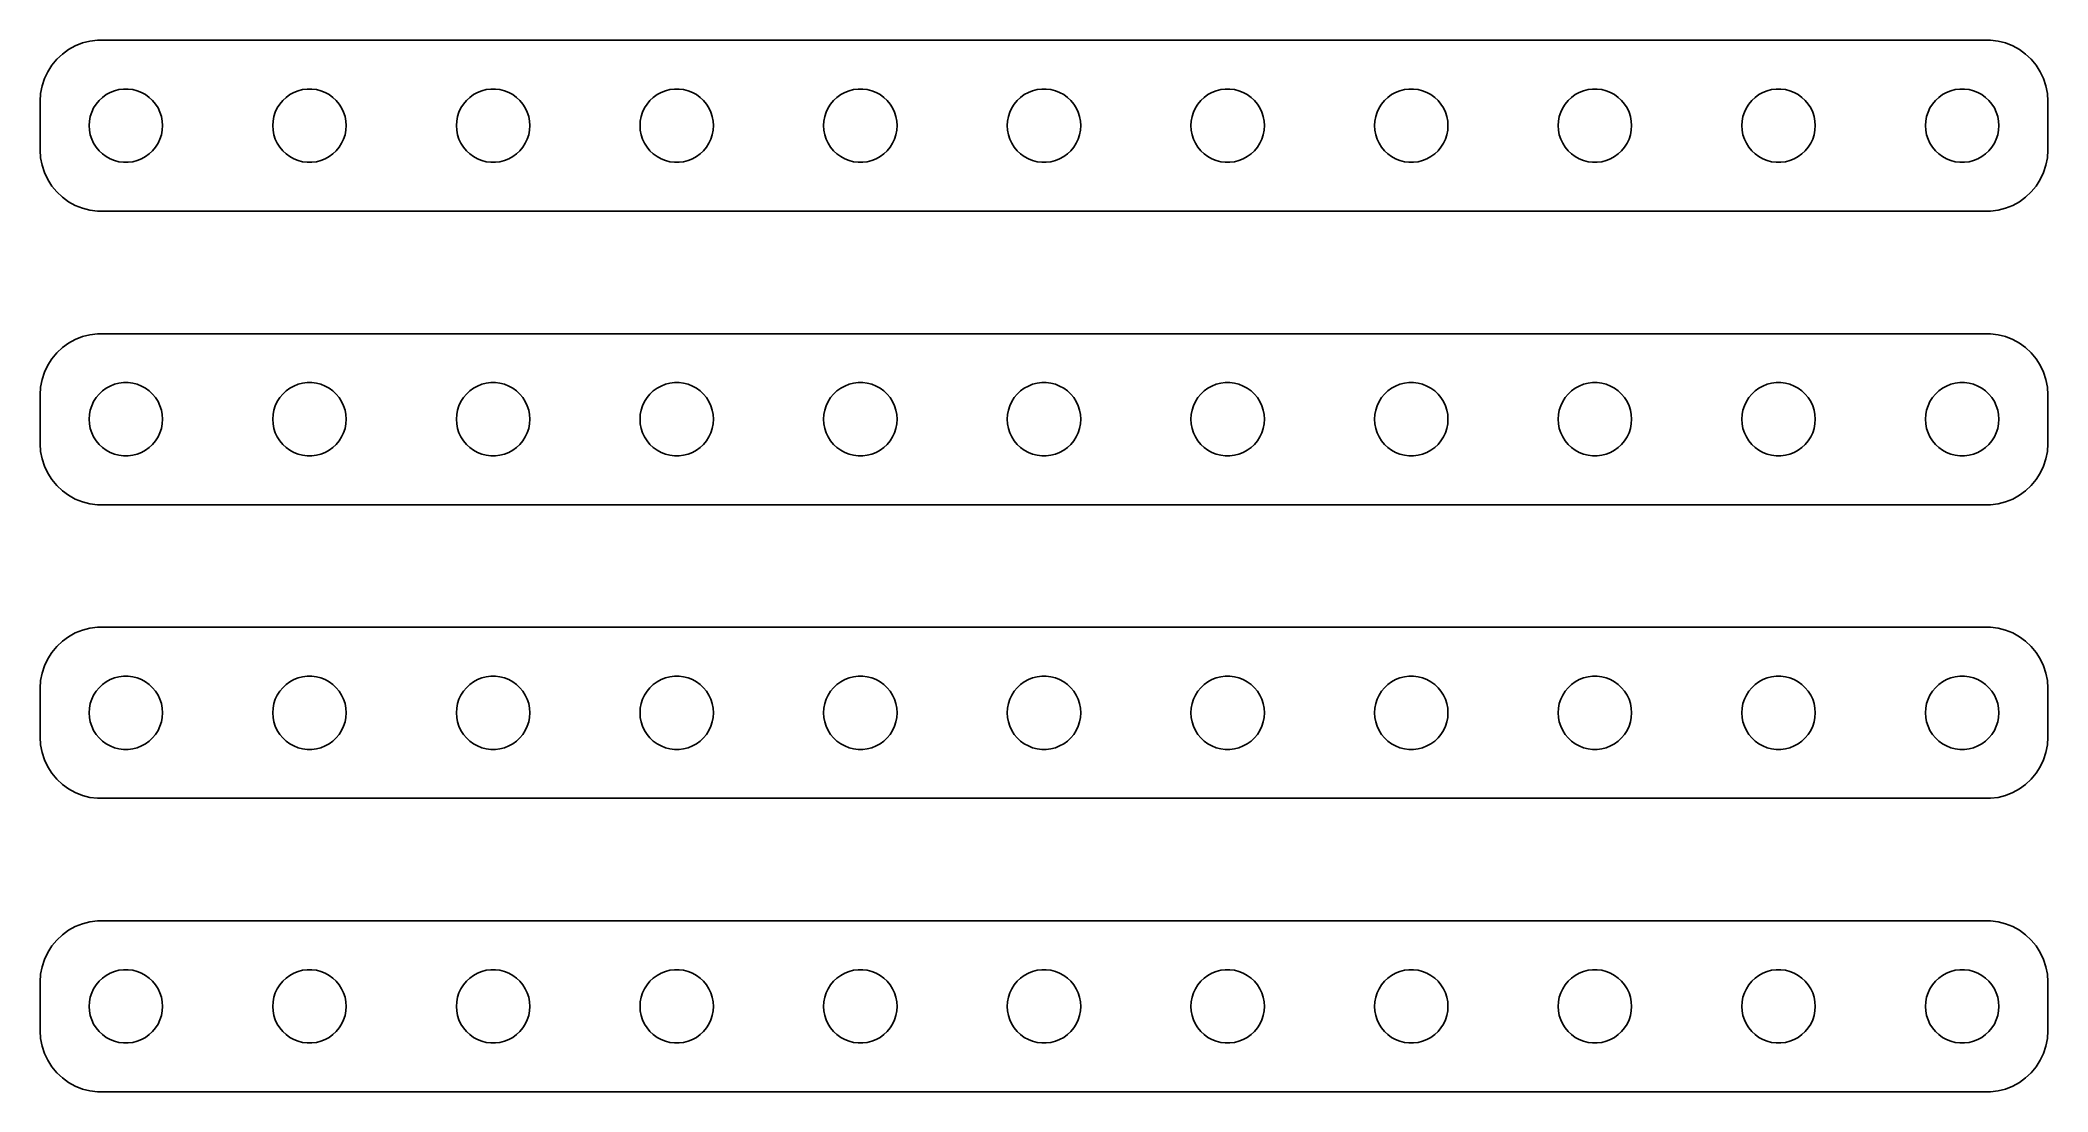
# Model space of a CAD drawing. Header units: metres. Extents: x -82 to 82, y 65 to 151.
import ezdxf

# ---------------------------------------------------------------- set-up
doc = ezdxf.new("R2010")
doc.units = ezdxf.units.M

msp = doc.modelspace()

# ---------------------------------------------------------------- linework, layer by layer
for p, q in [((-77.9369, 150.911), (-78.5451, 150.755)), ((-77.3139, 150.99), (-77.9369, 150.911)), ((77.3139, 150.99), (-77.3139, 150.99)), ((77.9369, 150.911), (77.3139, 150.99)), ((78.5451, 150.755), (77.9369, 150.911)), ((-80.6448, 149.423), (-81.0451, 148.939)), ((-80.1871, 149.853), (-80.6448, 149.423)), ((-79.6791, 150.222), (-80.1871, 149.853)), ((-79.1289, 150.524), (-79.6791, 150.222)), ((-78.5451, 150.755), (-79.1289, 150.524)), ((79.1289, 150.524), (78.5451, 150.755)), ((79.6791, 150.222), (79.1289, 150.524)), ((80.1871, 149.853), (79.6791, 150.222)), ((80.6448, 149.423), (80.1871, 149.853)), ((81.0451, 148.939), (80.6448, 149.423)), ((-81.6489, 147.841), (-81.8429, 147.243)), ((-81.3815, 148.409), (-81.6489, 147.841)), ((-81.0451, 148.939), (-81.3815, 148.409)), ((81.3815, 148.409), (81.0451, 148.939)), ((81.6489, 147.841), (81.3815, 148.409)), ((81.8429, 147.243), (81.6489, 147.841)), ((-81.9606, 146.627), (-82, 146)), ((-82, 146), (-82, 142)), ((-81.8429, 147.243), (-81.9606, 146.627)), ((-77.427, 145.763), (-77.1869, 146.054)), ((-77.1869, 146.054), (-76.9123, 146.312)), ((-76.9123, 146.312), (-76.6075, 146.533)), ((-76.6075, 146.533), (-76.2773, 146.714)), ((-76.2773, 146.714), (-75.927, 146.853)), ((-75.927, 146.853), (-75.5621, 146.947)), ((-75.5621, 146.947), (-75.1884, 146.994)), ((-75.1884, 146.994), (-74.8116, 146.994)), ((-74.8116, 146.994), (-74.4379, 146.947)), ((-74.4379, 146.947), (-74.073, 146.853)), ((-74.073, 146.853), (-73.7227, 146.714)), ((-73.7227, 146.714), (-73.3925, 146.533)), ((-73.3925, 146.533), (-73.0877, 146.312)), ((-73.0877, 146.312), (-72.8131, 146.054)), ((-72.8131, 146.054), (-72.573, 145.763)), ((-62.427, 145.763), (-62.1869, 146.054)), ((-62.1869, 146.054), (-61.9123, 146.312)), ((-61.9123, 146.312), (-61.6075, 146.533)), ((-61.6075, 146.533), (-61.2773, 146.714)), ((-61.2773, 146.714), (-60.927, 146.853)), ((-60.927, 146.853), (-60.5621, 146.947)), ((-60.5621, 146.947), (-60.1884, 146.994)), ((-60.1884, 146.994), (-59.8116, 146.994)), ((-59.8116, 146.994), (-59.4379, 146.947)), ((-59.4379, 146.947), (-59.0729, 146.853)), ((-59.0729, 146.853), (-58.7227, 146.714)), ((-58.7227, 146.714), (-58.3925, 146.533)), ((-58.3925, 146.533), (-58.0877, 146.312)), ((-58.0877, 146.312), (-57.8131, 146.054)), ((-57.8131, 146.054), (-57.5729, 145.763)), ((-47.427, 145.763), (-47.1869, 146.054)), ((-47.1869, 146.054), (-46.9123, 146.312)), ((-46.9123, 146.312), (-46.6075, 146.533)), ((-46.6075, 146.533), (-46.2773, 146.714)), ((-46.2773, 146.714), (-45.927, 146.853)), ((-45.927, 146.853), (-45.5621, 146.947)), ((-45.5621, 146.947), (-45.1884, 146.994)), ((-45.1884, 146.994), (-44.8116, 146.994)), ((-44.8116, 146.994), (-44.4379, 146.947)), ((-44.4379, 146.947), (-44.0729, 146.853)), ((-44.0729, 146.853), (-43.7227, 146.714)), ((-43.7227, 146.714), (-43.3925, 146.533)), ((-43.3925, 146.533), (-43.0877, 146.312)), ((-43.0877, 146.312), (-42.8131, 146.054)), ((-42.8131, 146.054), (-42.5729, 145.763)), ((-32.427, 145.763), (-32.1869, 146.054)), ((-32.1869, 146.054), (-31.9123, 146.312)), ((-31.9123, 146.312), (-31.6075, 146.533)), ((-31.6075, 146.533), (-31.2773, 146.714)), ((-31.2773, 146.714), (-30.927, 146.853)), ((-30.927, 146.853), (-30.5621, 146.947)), ((-30.5621, 146.947), (-30.1884, 146.994)), ((-30.1884, 146.994), (-29.8116, 146.994)), ((-29.8116, 146.994), (-29.4379, 146.947)), ((-29.4379, 146.947), (-29.0729, 146.853)), ((-29.0729, 146.853), (-28.7227, 146.714)), ((-28.7227, 146.714), (-28.3925, 146.533)), ((-28.3925, 146.533), (-28.0877, 146.312)), ((-28.0877, 146.312), (-27.8131, 146.054)), ((-27.8131, 146.054), (-27.5729, 145.763)), ((-17.427, 145.763), (-17.1869, 146.054)), ((-17.1869, 146.054), (-16.9123, 146.312)), ((-16.9123, 146.312), (-16.6075, 146.533)), ((-16.6075, 146.533), (-16.2773, 146.714)), ((-16.2773, 146.714), (-15.927, 146.853)), ((-15.927, 146.853), (-15.5621, 146.947)), ((-15.5621, 146.947), (-15.1884, 146.994)), ((-15.1884, 146.994), (-14.8116, 146.994)), ((-14.8116, 146.994), (-14.4379, 146.947)), ((-14.4379, 146.947), (-14.0729, 146.853)), ((-14.0729, 146.853), (-13.7227, 146.714)), ((-13.7227, 146.714), (-13.3925, 146.533)), ((-13.3925, 146.533), (-13.0877, 146.312)), ((-13.0877, 146.312), (-12.8131, 146.054)), ((-12.8131, 146.054), (-12.5729, 145.763)), ((-2.42705, 145.763), (-2.1869, 146.054)), ((-2.1869, 146.054), (-1.91226, 146.312)), ((-1.91226, 146.312), (-1.60747, 146.533)), ((-1.60747, 146.533), (-1.27733, 146.714)), ((-1.27733, 146.714), (-0.92705, 146.853)), ((-0.92705, 146.853), (-0.56213, 146.947)), ((-0.56213, 146.947), (-0.18837, 146.994)), ((-0.18837, 146.994), (0.18837, 146.994)), ((0.18837, 146.994), (0.56213, 146.947)), ((0.56213, 146.947), (0.92705, 146.853)), ((0.92705, 146.853), (1.27733, 146.714)), ((1.27733, 146.714), (1.60747, 146.533)), ((1.60747, 146.533), (1.91226, 146.312)), ((1.91226, 146.312), (2.1869, 146.054)), ((2.1869, 146.054), (2.42705, 145.763)), ((12.5729, 145.763), (12.8131, 146.054)), ((12.8131, 146.054), (13.0877, 146.312)), ((13.0877, 146.312), (13.3925, 146.533)), ((13.3925, 146.533), (13.7227, 146.714)), ((13.7227, 146.714), (14.0729, 146.853)), ((14.0729, 146.853), (14.4379, 146.947)), ((14.4379, 146.947), (14.8116, 146.994)), ((14.8116, 146.994), (15.1884, 146.994)), ((15.1884, 146.994), (15.5621, 146.947)), ((15.5621, 146.947), (15.927, 146.853)), ((15.927, 146.853), (16.2773, 146.714)), ((16.2773, 146.714), (16.6075, 146.533)), ((16.6075, 146.533), (16.9123, 146.312)), ((16.9123, 146.312), (17.1869, 146.054)), ((17.1869, 146.054), (17.427, 145.763)), ((27.5729, 145.763), (27.8131, 146.054)), ((27.8131, 146.054), (28.0877, 146.312)), ((28.0877, 146.312), (28.3925, 146.533)), ((28.3925, 146.533), (28.7227, 146.714)), ((28.7227, 146.714), (29.0729, 146.853)), ((29.0729, 146.853), (29.4379, 146.947)), ((29.4379, 146.947), (29.8116, 146.994)), ((29.8116, 146.994), (30.1884, 146.994)), ((30.1884, 146.994), (30.5621, 146.947)), ((30.5621, 146.947), (30.927, 146.853)), ((30.927, 146.853), (31.2773, 146.714)), ((31.2773, 146.714), (31.6075, 146.533)), ((31.6075, 146.533), (31.9123, 146.312)), ((31.9123, 146.312), (32.1869, 146.054)), ((32.1869, 146.054), (32.427, 145.763)), ((42.5729, 145.763), (42.8131, 146.054)), ((42.8131, 146.054), (43.0877, 146.312)), ((43.0877, 146.312), (43.3925, 146.533)), ((43.3925, 146.533), (43.7227, 146.714)), ((43.7227, 146.714), (44.0729, 146.853)), ((44.0729, 146.853), (44.4379, 146.947)), ((44.4379, 146.947), (44.8116, 146.994)), ((44.8116, 146.994), (45.1884, 146.994)), ((45.1884, 146.994), (45.5621, 146.947)), ((45.5621, 146.947), (45.927, 146.853)), ((45.927, 146.853), (46.2773, 146.714)), ((46.2773, 146.714), (46.6075, 146.533)), ((46.6075, 146.533), (46.9123, 146.312)), ((46.9123, 146.312), (47.1869, 146.054)), ((47.1869, 146.054), (47.427, 145.763)), ((57.5729, 145.763), (57.8131, 146.054)), ((57.8131, 146.054), (58.0877, 146.312)), ((58.0877, 146.312), (58.3925, 146.533)), ((58.3925, 146.533), (58.7227, 146.714)), ((58.7227, 146.714), (59.0729, 146.853)), ((59.0729, 146.853), (59.4379, 146.947)), ((59.4379, 146.947), (59.8116, 146.994)), ((59.8116, 146.994), (60.1884, 146.994)), ((60.1884, 146.994), (60.5621, 146.947)), ((60.5621, 146.947), (60.927, 146.853)), ((60.927, 146.853), (61.2773, 146.714)), ((61.2773, 146.714), (61.6075, 146.533)), ((61.6075, 146.533), (61.9123, 146.312)), ((61.9123, 146.312), (62.1869, 146.054)), ((62.1869, 146.054), (62.427, 145.763)), ((72.573, 145.763), (72.8131, 146.054)), ((72.8131, 146.054), (73.0877, 146.312)), ((73.0877, 146.312), (73.3925, 146.533)), ((73.3925, 146.533), (73.7227, 146.714)), ((73.7227, 146.714), (74.073, 146.853)), ((74.073, 146.853), (74.4379, 146.947)), ((74.4379, 146.947), (74.8116, 146.994)), ((74.8116, 146.994), (75.1884, 146.994)), ((75.1884, 146.994), (75.5621, 146.947)), ((75.5621, 146.947), (75.927, 146.853)), ((75.927, 146.853), (76.2773, 146.714)), ((76.2773, 146.714), (76.6075, 146.533)), ((76.6075, 146.533), (76.9123, 146.312)), ((76.9123, 146.312), (77.1869, 146.054)), ((77.1869, 146.054), (77.427, 145.763)), ((81.9606, 146.627), (81.8429, 147.243)), ((82, 146), (81.9606, 146.627)), ((82, 142), (82, 146)), ((-78, 144), (-77.9763, 144.376)), ((-77.9763, 144.376), (-77.9057, 144.746)), ((-77.9057, 144.746), (-77.7893, 145.104)), ((-77.7893, 145.104), (-77.6289, 145.445)), ((-77.6289, 145.445), (-77.427, 145.763)), ((-72.573, 145.763), (-72.3711, 145.445)), ((-72.3711, 145.445), (-72.2107, 145.104)), ((-72.2107, 145.104), (-72.0943, 144.746)), ((-72.0943, 144.746), (-72.0237, 144.376)), ((-72.0237, 144.376), (-72, 144)), ((-63, 144), (-62.9763, 144.376)), ((-62.9763, 144.376), (-62.9057, 144.746)), ((-62.9057, 144.746), (-62.7893, 145.104)), ((-62.7893, 145.104), (-62.6289, 145.445)), ((-62.6289, 145.445), (-62.427, 145.763)), ((-57.5729, 145.763), (-57.3711, 145.445)), ((-57.3711, 145.445), (-57.2107, 145.104)), ((-57.2107, 145.104), (-57.0942, 144.746)), ((-57.0942, 144.746), (-57.0237, 144.376)), ((-57.0237, 144.376), (-57, 144)), ((-48, 144), (-47.9763, 144.376)), ((-47.9763, 144.376), (-47.9057, 144.746)), ((-47.9057, 144.746), (-47.7893, 145.104)), ((-47.7893, 145.104), (-47.6289, 145.445)), ((-47.6289, 145.445), (-47.427, 145.763)), ((-42.5729, 145.763), (-42.3711, 145.445)), ((-42.3711, 145.445), (-42.2107, 145.104)), ((-42.2107, 145.104), (-42.0942, 144.746)), ((-42.0942, 144.746), (-42.0237, 144.376)), ((-42.0237, 144.376), (-42, 144)), ((-33, 144), (-32.9763, 144.376)), ((-32.9763, 144.376), (-32.9057, 144.746)), ((-32.9057, 144.746), (-32.7893, 145.104)), ((-32.7893, 145.104), (-32.6289, 145.445)), ((-32.6289, 145.445), (-32.427, 145.763)), ((-27.5729, 145.763), (-27.3711, 145.445)), ((-27.3711, 145.445), (-27.2107, 145.104)), ((-27.2107, 145.104), (-27.0942, 144.746)), ((-27.0942, 144.746), (-27.0237, 144.376)), ((-27.0237, 144.376), (-27, 144)), ((-18, 144), (-17.9763, 144.376)), ((-17.9763, 144.376), (-17.9057, 144.746)), ((-17.9057, 144.746), (-17.7893, 145.104)), ((-17.7893, 145.104), (-17.6289, 145.445)), ((-17.6289, 145.445), (-17.427, 145.763)), ((-12.5729, 145.763), (-12.3711, 145.445)), ((-12.3711, 145.445), (-12.2107, 145.104)), ((-12.2107, 145.104), (-12.0942, 144.746)), ((-12.0942, 144.746), (-12.0237, 144.376)), ((-12.0237, 144.376), (-12, 144)), ((-3, 144), (-2.97633, 144.376)), ((-2.97633, 144.376), (-2.90575, 144.746)), ((-2.90575, 144.746), (-2.78932, 145.104)), ((-2.78932, 145.104), (-2.62891, 145.445)), ((-2.62891, 145.445), (-2.42705, 145.763)), ((2.42705, 145.763), (2.62891, 145.445)), ((2.62891, 145.445), (2.78932, 145.104)), ((2.78932, 145.104), (2.90575, 144.746)), ((2.90575, 144.746), (2.97633, 144.376)), ((2.97633, 144.376), (3, 144)), ((12, 144), (12.0237, 144.376)), ((12.0237, 144.376), (12.0942, 144.746)), ((12.0942, 144.746), (12.2107, 145.104)), ((12.2107, 145.104), (12.3711, 145.445)), ((12.3711, 145.445), (12.5729, 145.763)), ((17.427, 145.763), (17.6289, 145.445)), ((17.6289, 145.445), (17.7893, 145.104)), ((17.7893, 145.104), (17.9057, 144.746)), ((17.9057, 144.746), (17.9763, 144.376)), ((17.9763, 144.376), (18, 144)), ((27, 144), (27.0237, 144.376)), ((27.0237, 144.376), (27.0942, 144.746)), ((27.0942, 144.746), (27.2107, 145.104)), ((27.2107, 145.104), (27.3711, 145.445)), ((27.3711, 145.445), (27.5729, 145.763)), ((32.427, 145.763), (32.6289, 145.445)), ((32.6289, 145.445), (32.7893, 145.104)), ((32.7893, 145.104), (32.9057, 144.746)), ((32.9057, 144.746), (32.9763, 144.376)), ((32.9763, 144.376), (33, 144)), ((42, 144), (42.0237, 144.376)), ((42.0237, 144.376), (42.0942, 144.746)), ((42.0942, 144.746), (42.2107, 145.104)), ((42.2107, 145.104), (42.3711, 145.445)), ((42.3711, 145.445), (42.5729, 145.763)), ((47.427, 145.763), (47.6289, 145.445)), ((47.6289, 145.445), (47.7893, 145.104)), ((47.7893, 145.104), (47.9057, 144.746)), ((47.9057, 144.746), (47.9763, 144.376)), ((47.9763, 144.376), (48, 144)), ((57, 144), (57.0237, 144.376)), ((57.0237, 144.376), (57.0942, 144.746)), ((57.0942, 144.746), (57.2107, 145.104)), ((57.2107, 145.104), (57.3711, 145.445)), ((57.3711, 145.445), (57.5729, 145.763)), ((62.427, 145.763), (62.6289, 145.445)), ((62.6289, 145.445), (62.7893, 145.104)), ((62.7893, 145.104), (62.9057, 144.746)), ((62.9057, 144.746), (62.9763, 144.376)), ((62.9763, 144.376), (63, 144)), ((72, 144), (72.0237, 144.376)), ((72.0237, 144.376), (72.0943, 144.746)), ((72.0943, 144.746), (72.2107, 145.104)), ((72.2107, 145.104), (72.3711, 145.445)), ((72.3711, 145.445), (72.573, 145.763)), ((77.427, 145.763), (77.6289, 145.445)), ((77.6289, 145.445), (77.7893, 145.104)), ((77.7893, 145.104), (77.9057, 144.746)), ((77.9057, 144.746), (77.9763, 144.376)), ((77.9763, 144.376), (78, 144)), ((-77.9763, 143.624), (-78, 144)), ((-77.9057, 143.254), (-77.9763, 143.624)), ((-77.7893, 142.896), (-77.9057, 143.254)), ((-77.6289, 142.555), (-77.7893, 142.896)), ((-72.2107, 142.896), (-72.3711, 142.555)), ((-72.0943, 143.254), (-72.2107, 142.896)), ((-72.0237, 143.624), (-72.0943, 143.254)), ((-72, 144), (-72.0237, 143.624)), ((-62.9763, 143.624), (-63, 144)), ((-62.9057, 143.254), (-62.9763, 143.624)), ((-62.7893, 142.896), (-62.9057, 143.254)), ((-62.6289, 142.555), (-62.7893, 142.896)), ((-57.2107, 142.896), (-57.3711, 142.555)), ((-57.0942, 143.254), (-57.2107, 142.896)), ((-57.0237, 143.624), (-57.0942, 143.254)), ((-57, 144), (-57.0237, 143.624)), ((-47.9763, 143.624), (-48, 144)), ((-47.9057, 143.254), (-47.9763, 143.624)), ((-47.7893, 142.896), (-47.9057, 143.254)), ((-47.6289, 142.555), (-47.7893, 142.896)), ((-42.2107, 142.896), (-42.3711, 142.555)), ((-42.0942, 143.254), (-42.2107, 142.896)), ((-42.0237, 143.624), (-42.0942, 143.254)), ((-42, 144), (-42.0237, 143.624)), ((-32.9763, 143.624), (-33, 144)), ((-32.9057, 143.254), (-32.9763, 143.624)), ((-32.7893, 142.896), (-32.9057, 143.254)), ((-32.6289, 142.555), (-32.7893, 142.896)), ((-27.2107, 142.896), (-27.3711, 142.555)), ((-27.0942, 143.254), (-27.2107, 142.896)), ((-27.0237, 143.624), (-27.0942, 143.254)), ((-27, 144), (-27.0237, 143.624)), ((-17.9763, 143.624), (-18, 144)), ((-17.9057, 143.254), (-17.9763, 143.624)), ((-17.7893, 142.896), (-17.9057, 143.254)), ((-17.6289, 142.555), (-17.7893, 142.896)), ((-12.2107, 142.896), (-12.3711, 142.555)), ((-12.0942, 143.254), (-12.2107, 142.896)), ((-12.0237, 143.624), (-12.0942, 143.254)), ((-12, 144), (-12.0237, 143.624)), ((-2.97633, 143.624), (-3, 144)), ((-2.90575, 143.254), (-2.97633, 143.624)), ((-2.78932, 142.896), (-2.90575, 143.254)), ((-2.62891, 142.555), (-2.78932, 142.896)), ((2.78932, 142.896), (2.62891, 142.555)), ((2.90575, 143.254), (2.78932, 142.896)), ((2.97633, 143.624), (2.90575, 143.254)), ((3, 144), (2.97633, 143.624)), ((12.0237, 143.624), (12, 144)), ((12.0942, 143.254), (12.0237, 143.624)), ((12.2107, 142.896), (12.0942, 143.254)), ((12.3711, 142.555), (12.2107, 142.896)), ((17.7893, 142.896), (17.6289, 142.555)), ((17.9057, 143.254), (17.7893, 142.896)), ((17.9763, 143.624), (17.9057, 143.254)), ((18, 144), (17.9763, 143.624)), ((27.0237, 143.624), (27, 144)), ((27.0942, 143.254), (27.0237, 143.624)), ((27.2107, 142.896), (27.0942, 143.254)), ((27.3711, 142.555), (27.2107, 142.896)), ((32.7893, 142.896), (32.6289, 142.555)), ((32.9057, 143.254), (32.7893, 142.896)), ((32.9763, 143.624), (32.9057, 143.254)), ((33, 144), (32.9763, 143.624)), ((42.0237, 143.624), (42, 144)), ((42.0942, 143.254), (42.0237, 143.624)), ((42.2107, 142.896), (42.0942, 143.254)), ((42.3711, 142.555), (42.2107, 142.896)), ((47.7893, 142.896), (47.6289, 142.555)), ((47.9057, 143.254), (47.7893, 142.896)), ((47.9763, 143.624), (47.9057, 143.254)), ((48, 144), (47.9763, 143.624)), ((57.0237, 143.624), (57, 144)), ((57.0942, 143.254), (57.0237, 143.624)), ((57.2107, 142.896), (57.0942, 143.254)), ((57.3711, 142.555), (57.2107, 142.896)), ((62.7893, 142.896), (62.6289, 142.555)), ((62.9057, 143.254), (62.7893, 142.896)), ((62.9763, 143.624), (62.9057, 143.254)), ((63, 144), (62.9763, 143.624)), ((72.0237, 143.624), (72, 144)), ((72.0943, 143.254), (72.0237, 143.624)), ((72.2107, 142.896), (72.0943, 143.254)), ((72.3711, 142.555), (72.2107, 142.896)), ((77.7893, 142.896), (77.6289, 142.555)), ((77.9057, 143.254), (77.7893, 142.896)), ((77.9763, 143.624), (77.9057, 143.254)), ((78, 144), (77.9763, 143.624)), ((-82, 142), (-81.9606, 141.373)), ((-81.9606, 141.373), (-81.8429, 140.757)), ((-77.427, 142.237), (-77.6289, 142.555)), ((-77.1869, 141.946), (-77.427, 142.237)), ((-76.9123, 141.688), (-77.1869, 141.946)), ((-76.6075, 141.467), (-76.9123, 141.688)), ((-76.2773, 141.286), (-76.6075, 141.467)), ((-75.927, 141.147), (-76.2773, 141.286)), ((-75.5621, 141.053), (-75.927, 141.147)), ((-75.1884, 141.006), (-75.5621, 141.053)), ((-74.4379, 141.053), (-74.8116, 141.006)), ((-74.073, 141.147), (-74.4379, 141.053)), ((-73.7227, 141.286), (-74.073, 141.147)), ((-73.3925, 141.467), (-73.7227, 141.286)), ((-73.0877, 141.688), (-73.3925, 141.467)), ((-72.8131, 141.946), (-73.0877, 141.688)), ((-72.573, 142.237), (-72.8131, 141.946)), ((-72.3711, 142.555), (-72.573, 142.237)), ((-62.427, 142.237), (-62.6289, 142.555)), ((-62.1869, 141.946), (-62.427, 142.237)), ((-61.9123, 141.688), (-62.1869, 141.946)), ((-61.6075, 141.467), (-61.9123, 141.688)), ((-61.2773, 141.286), (-61.6075, 141.467)), ((-60.927, 141.147), (-61.2773, 141.286)), ((-60.5621, 141.053), (-60.927, 141.147)), ((-60.1884, 141.006), (-60.5621, 141.053)), ((-59.4379, 141.053), (-59.8116, 141.006)), ((-59.0729, 141.147), (-59.4379, 141.053)), ((-58.7227, 141.286), (-59.0729, 141.147)), ((-58.3925, 141.467), (-58.7227, 141.286)), ((-58.0877, 141.688), (-58.3925, 141.467)), ((-57.8131, 141.946), (-58.0877, 141.688)), ((-57.5729, 142.237), (-57.8131, 141.946)), ((-57.3711, 142.555), (-57.5729, 142.237)), ((-47.427, 142.237), (-47.6289, 142.555)), ((-47.1869, 141.946), (-47.427, 142.237)), ((-46.9123, 141.688), (-47.1869, 141.946)), ((-46.6075, 141.467), (-46.9123, 141.688)), ((-46.2773, 141.286), (-46.6075, 141.467)), ((-45.927, 141.147), (-46.2773, 141.286)), ((-45.5621, 141.053), (-45.927, 141.147)), ((-45.1884, 141.006), (-45.5621, 141.053)), ((-44.4379, 141.053), (-44.8116, 141.006)), ((-44.0729, 141.147), (-44.4379, 141.053)), ((-43.7227, 141.286), (-44.0729, 141.147)), ((-43.3925, 141.467), (-43.7227, 141.286)), ((-43.0877, 141.688), (-43.3925, 141.467)), ((-42.8131, 141.946), (-43.0877, 141.688)), ((-42.5729, 142.237), (-42.8131, 141.946)), ((-42.3711, 142.555), (-42.5729, 142.237)), ((-32.427, 142.237), (-32.6289, 142.555)), ((-32.1869, 141.946), (-32.427, 142.237)), ((-31.9123, 141.688), (-32.1869, 141.946)), ((-31.6075, 141.467), (-31.9123, 141.688)), ((-31.2773, 141.286), (-31.6075, 141.467)), ((-30.927, 141.147), (-31.2773, 141.286)), ((-30.5621, 141.053), (-30.927, 141.147)), ((-30.1884, 141.006), (-30.5621, 141.053)), ((-29.4379, 141.053), (-29.8116, 141.006)), ((-29.0729, 141.147), (-29.4379, 141.053)), ((-28.7227, 141.286), (-29.0729, 141.147)), ((-28.3925, 141.467), (-28.7227, 141.286)), ((-28.0877, 141.688), (-28.3925, 141.467)), ((-27.8131, 141.946), (-28.0877, 141.688)), ((-27.5729, 142.237), (-27.8131, 141.946)), ((-27.3711, 142.555), (-27.5729, 142.237)), ((-17.427, 142.237), (-17.6289, 142.555)), ((-17.1869, 141.946), (-17.427, 142.237)), ((-16.9123, 141.688), (-17.1869, 141.946)), ((-16.6075, 141.467), (-16.9123, 141.688)), ((-16.2773, 141.286), (-16.6075, 141.467)), ((-15.927, 141.147), (-16.2773, 141.286)), ((-15.5621, 141.053), (-15.927, 141.147)), ((-15.1884, 141.006), (-15.5621, 141.053)), ((-14.4379, 141.053), (-14.8116, 141.006)), ((-14.0729, 141.147), (-14.4379, 141.053)), ((-13.7227, 141.286), (-14.0729, 141.147)), ((-13.3925, 141.467), (-13.7227, 141.286)), ((-13.0877, 141.688), (-13.3925, 141.467)), ((-12.8131, 141.946), (-13.0877, 141.688)), ((-12.5729, 142.237), (-12.8131, 141.946)), ((-12.3711, 142.555), (-12.5729, 142.237)), ((-2.42705, 142.237), (-2.62891, 142.555)), ((-2.1869, 141.946), (-2.42705, 142.237)), ((-1.91226, 141.688), (-2.1869, 141.946)), ((-1.60747, 141.467), (-1.91226, 141.688)), ((-1.27733, 141.286), (-1.60747, 141.467)), ((-0.92705, 141.147), (-1.27733, 141.286)), ((-0.56213, 141.053), (-0.92705, 141.147)), ((-0.18837, 141.006), (-0.56213, 141.053)), ((0.56213, 141.053), (0.18837, 141.006)), ((0.92705, 141.147), (0.56213, 141.053)), ((1.27733, 141.286), (0.92705, 141.147)), ((1.60747, 141.467), (1.27733, 141.286)), ((1.91226, 141.688), (1.60747, 141.467)), ((2.1869, 141.946), (1.91226, 141.688)), ((2.42705, 142.237), (2.1869, 141.946)), ((2.62891, 142.555), (2.42705, 142.237)), ((12.5729, 142.237), (12.3711, 142.555)), ((12.8131, 141.946), (12.5729, 142.237)), ((13.0877, 141.688), (12.8131, 141.946)), ((13.3925, 141.467), (13.0877, 141.688)), ((13.7227, 141.286), (13.3925, 141.467)), ((14.0729, 141.147), (13.7227, 141.286)), ((14.4379, 141.053), (14.0729, 141.147)), ((14.8116, 141.006), (14.4379, 141.053)), ((15.5621, 141.053), (15.1884, 141.006)), ((15.927, 141.147), (15.5621, 141.053)), ((16.2773, 141.286), (15.927, 141.147)), ((16.6075, 141.467), (16.2773, 141.286)), ((16.9123, 141.688), (16.6075, 141.467)), ((17.1869, 141.946), (16.9123, 141.688)), ((17.427, 142.237), (17.1869, 141.946)), ((17.6289, 142.555), (17.427, 142.237)), ((27.5729, 142.237), (27.3711, 142.555)), ((27.8131, 141.946), (27.5729, 142.237)), ((28.0877, 141.688), (27.8131, 141.946)), ((28.3925, 141.467), (28.0877, 141.688)), ((28.7227, 141.286), (28.3925, 141.467)), ((29.0729, 141.147), (28.7227, 141.286)), ((29.4379, 141.053), (29.0729, 141.147)), ((29.8116, 141.006), (29.4379, 141.053)), ((30.5621, 141.053), (30.1884, 141.006)), ((30.927, 141.147), (30.5621, 141.053)), ((31.2773, 141.286), (30.927, 141.147)), ((31.6075, 141.467), (31.2773, 141.286)), ((31.9123, 141.688), (31.6075, 141.467)), ((32.1869, 141.946), (31.9123, 141.688)), ((32.427, 142.237), (32.1869, 141.946)), ((32.6289, 142.555), (32.427, 142.237)), ((42.5729, 142.237), (42.3711, 142.555)), ((42.8131, 141.946), (42.5729, 142.237)), ((43.0877, 141.688), (42.8131, 141.946)), ((43.3925, 141.467), (43.0877, 141.688)), ((43.7227, 141.286), (43.3925, 141.467)), ((44.0729, 141.147), (43.7227, 141.286)), ((44.4379, 141.053), (44.0729, 141.147)), ((44.8116, 141.006), (44.4379, 141.053)), ((45.5621, 141.053), (45.1884, 141.006)), ((45.927, 141.147), (45.5621, 141.053)), ((46.2773, 141.286), (45.927, 141.147)), ((46.6075, 141.467), (46.2773, 141.286)), ((46.9123, 141.688), (46.6075, 141.467)), ((47.1869, 141.946), (46.9123, 141.688)), ((47.427, 142.237), (47.1869, 141.946)), ((47.6289, 142.555), (47.427, 142.237)), ((57.5729, 142.237), (57.3711, 142.555)), ((57.8131, 141.946), (57.5729, 142.237)), ((58.0877, 141.688), (57.8131, 141.946)), ((58.3925, 141.467), (58.0877, 141.688)), ((58.7227, 141.286), (58.3925, 141.467)), ((59.0729, 141.147), (58.7227, 141.286)), ((59.4379, 141.053), (59.0729, 141.147)), ((59.8116, 141.006), (59.4379, 141.053)), ((60.5621, 141.053), (60.1884, 141.006)), ((60.927, 141.147), (60.5621, 141.053)), ((61.2773, 141.286), (60.927, 141.147)), ((61.6075, 141.467), (61.2773, 141.286)), ((61.9123, 141.688), (61.6075, 141.467)), ((62.1869, 141.946), (61.9123, 141.688)), ((62.427, 142.237), (62.1869, 141.946)), ((62.6289, 142.555), (62.427, 142.237)), ((72.573, 142.237), (72.3711, 142.555)), ((72.8131, 141.946), (72.573, 142.237)), ((73.0877, 141.688), (72.8131, 141.946)), ((73.3925, 141.467), (73.0877, 141.688)), ((73.7227, 141.286), (73.3925, 141.467)), ((74.073, 141.147), (73.7227, 141.286)), ((74.4379, 141.053), (74.073, 141.147)), ((74.8116, 141.006), (74.4379, 141.053)), ((75.5621, 141.053), (75.1884, 141.006)), ((75.927, 141.147), (75.5621, 141.053)), ((76.2773, 141.286), (75.927, 141.147)), ((76.6075, 141.467), (76.2773, 141.286)), ((76.9123, 141.688), (76.6075, 141.467)), ((77.1869, 141.946), (76.9123, 141.688)), ((77.427, 142.237), (77.1869, 141.946)), ((77.6289, 142.555), (77.427, 142.237)), ((81.8429, 140.757), (81.9606, 141.373)), ((81.9606, 141.373), (82, 142)), ((-81.8429, 140.757), (-81.6489, 140.159)), ((-81.6489, 140.159), (-81.3815, 139.591)), ((-81.3815, 139.591), (-81.0451, 139.061)), ((-74.8116, 141.006), (-75.1884, 141.006)), ((-59.8116, 141.006), (-60.1884, 141.006)), ((-44.8116, 141.006), (-45.1884, 141.006)), ((-29.8116, 141.006), (-30.1884, 141.006)), ((-14.8116, 141.006), (-15.1884, 141.006)), ((0.18837, 141.006), (-0.18837, 141.006)), ((15.1884, 141.006), (14.8116, 141.006)), ((30.1884, 141.006), (29.8116, 141.006)), ((45.1884, 141.006), (44.8116, 141.006)), ((60.1884, 141.006), (59.8116, 141.006)), ((75.1884, 141.006), (74.8116, 141.006)), ((81.0451, 139.061), (81.3815, 139.591)), ((81.3815, 139.591), (81.6489, 140.159)), ((81.6489, 140.159), (81.8429, 140.757)), ((-81.0451, 139.061), (-80.6448, 138.577)), ((-80.6448, 138.577), (-80.1871, 138.147)), ((-80.1871, 138.147), (-79.6791, 137.778)), ((-79.6791, 137.778), (-79.1289, 137.476)), ((79.1289, 137.476), (79.6791, 137.778)), ((79.6791, 137.778), (80.1871, 138.147)), ((80.1871, 138.147), (80.6448, 138.577)), ((80.6448, 138.577), (81.0451, 139.061)), ((-79.1289, 137.476), (-78.5451, 137.245)), ((-78.5451, 137.245), (-77.9369, 137.089)), ((-77.9369, 137.089), (-77.3139, 137.01)), ((-77.3139, 137.01), (77.3139, 137.01)), ((77.3139, 137.01), (77.9369, 137.089)), ((77.9369, 137.089), (78.5451, 137.245)), ((78.5451, 137.245), (79.1289, 137.476)), ((-79.1289, 126.524), (-79.6791, 126.222)), ((-78.5451, 126.755), (-79.1289, 126.524)), ((-77.9369, 126.911), (-78.5451, 126.755)), ((-77.3139, 126.99), (-77.9369, 126.911)), ((77.3139, 126.99), (-77.3139, 126.99)), ((77.9369, 126.911), (77.3139, 126.99)), ((78.5451, 126.755), (77.9369, 126.911)), ((79.1289, 126.524), (78.5451, 126.755)), ((79.6791, 126.222), (79.1289, 126.524)), ((-81.0451, 124.939), (-81.3815, 124.409)), ((-80.6448, 125.423), (-81.0451, 124.939)), ((-80.1871, 125.853), (-80.6448, 125.423)), ((-79.6791, 126.222), (-80.1871, 125.853)), ((80.1871, 125.853), (79.6791, 126.222)), ((80.6448, 125.423), (80.1871, 125.853)), ((81.0451, 124.939), (80.6448, 125.423)), ((81.3815, 124.409), (81.0451, 124.939)), ((-81.8429, 123.243), (-81.9606, 122.627)), ((-81.6489, 123.841), (-81.8429, 123.243)), ((-81.3815, 124.409), (-81.6489, 123.841)), ((81.6489, 123.841), (81.3815, 124.409)), ((81.8429, 123.243), (81.6489, 123.841)), ((81.9606, 122.627), (81.8429, 123.243)), ((-81.9606, 122.627), (-82, 122)), ((-82, 122), (-82, 118)), ((-77.7893, 121.104), (-77.6289, 121.445)), ((-77.6289, 121.445), (-77.427, 121.763)), ((-77.427, 121.763), (-77.1869, 122.054)), ((-77.1869, 122.054), (-76.9123, 122.312)), ((-76.9123, 122.312), (-76.6075, 122.533)), ((-76.6075, 122.533), (-76.2773, 122.714)), ((-76.2773, 122.714), (-75.927, 122.853)), ((-75.927, 122.853), (-75.5621, 122.947)), ((-75.5621, 122.947), (-75.1884, 122.994)), ((-75.1884, 122.994), (-74.8116, 122.994)), ((-74.8116, 122.994), (-74.4379, 122.947)), ((-74.4379, 122.947), (-74.073, 122.853)), ((-74.073, 122.853), (-73.7227, 122.714)), ((-73.7227, 122.714), (-73.3925, 122.533)), ((-73.3925, 122.533), (-73.0877, 122.312)), ((-73.0877, 122.312), (-72.8131, 122.054)), ((-72.8131, 122.054), (-72.573, 121.763)), ((-72.573, 121.763), (-72.3711, 121.445)), ((-72.3711, 121.445), (-72.2107, 121.104)), ((-62.7893, 121.104), (-62.6289, 121.445)), ((-62.6289, 121.445), (-62.427, 121.763)), ((-62.427, 121.763), (-62.1869, 122.054)), ((-62.1869, 122.054), (-61.9123, 122.312)), ((-61.9123, 122.312), (-61.6075, 122.533)), ((-61.6075, 122.533), (-61.2773, 122.714)), ((-61.2773, 122.714), (-60.927, 122.853)), ((-60.927, 122.853), (-60.5621, 122.947)), ((-60.5621, 122.947), (-60.1884, 122.994)), ((-60.1884, 122.994), (-59.8116, 122.994)), ((-59.8116, 122.994), (-59.4379, 122.947)), ((-59.4379, 122.947), (-59.0729, 122.853)), ((-59.0729, 122.853), (-58.7227, 122.714)), ((-58.7227, 122.714), (-58.3925, 122.533)), ((-58.3925, 122.533), (-58.0877, 122.312)), ((-58.0877, 122.312), (-57.8131, 122.054)), ((-57.8131, 122.054), (-57.5729, 121.763)), ((-57.5729, 121.763), (-57.3711, 121.445)), ((-57.3711, 121.445), (-57.2107, 121.104)), ((-47.7893, 121.104), (-47.6289, 121.445)), ((-47.6289, 121.445), (-47.427, 121.763)), ((-47.427, 121.763), (-47.1869, 122.054)), ((-47.1869, 122.054), (-46.9123, 122.312)), ((-46.9123, 122.312), (-46.6075, 122.533)), ((-46.6075, 122.533), (-46.2773, 122.714)), ((-46.2773, 122.714), (-45.927, 122.853)), ((-45.927, 122.853), (-45.5621, 122.947)), ((-45.5621, 122.947), (-45.1884, 122.994)), ((-45.1884, 122.994), (-44.8116, 122.994)), ((-44.8116, 122.994), (-44.4379, 122.947)), ((-44.4379, 122.947), (-44.0729, 122.853)), ((-44.0729, 122.853), (-43.7227, 122.714)), ((-43.7227, 122.714), (-43.3925, 122.533)), ((-43.3925, 122.533), (-43.0877, 122.312)), ((-43.0877, 122.312), (-42.8131, 122.054)), ((-42.8131, 122.054), (-42.5729, 121.763)), ((-42.5729, 121.763), (-42.3711, 121.445)), ((-42.3711, 121.445), (-42.2107, 121.104)), ((-32.7893, 121.104), (-32.6289, 121.445)), ((-32.6289, 121.445), (-32.427, 121.763)), ((-32.427, 121.763), (-32.1869, 122.054)), ((-32.1869, 122.054), (-31.9123, 122.312)), ((-31.9123, 122.312), (-31.6075, 122.533)), ((-31.6075, 122.533), (-31.2773, 122.714)), ((-31.2773, 122.714), (-30.927, 122.853)), ((-30.927, 122.853), (-30.5621, 122.947)), ((-30.5621, 122.947), (-30.1884, 122.994)), ((-30.1884, 122.994), (-29.8116, 122.994)), ((-29.8116, 122.994), (-29.4379, 122.947)), ((-29.4379, 122.947), (-29.0729, 122.853)), ((-29.0729, 122.853), (-28.7227, 122.714)), ((-28.7227, 122.714), (-28.3925, 122.533)), ((-28.3925, 122.533), (-28.0877, 122.312)), ((-28.0877, 122.312), (-27.8131, 122.054)), ((-27.8131, 122.054), (-27.5729, 121.763)), ((-27.5729, 121.763), (-27.3711, 121.445)), ((-27.3711, 121.445), (-27.2107, 121.104)), ((-17.7893, 121.104), (-17.6289, 121.445)), ((-17.6289, 121.445), (-17.427, 121.763)), ((-17.427, 121.763), (-17.1869, 122.054)), ((-17.1869, 122.054), (-16.9123, 122.312)), ((-16.9123, 122.312), (-16.6075, 122.533)), ((-16.6075, 122.533), (-16.2773, 122.714)), ((-16.2773, 122.714), (-15.927, 122.853)), ((-15.927, 122.853), (-15.5621, 122.947)), ((-15.5621, 122.947), (-15.1884, 122.994)), ((-15.1884, 122.994), (-14.8116, 122.994)), ((-14.8116, 122.994), (-14.4379, 122.947)), ((-14.4379, 122.947), (-14.0729, 122.853)), ((-14.0729, 122.853), (-13.7227, 122.714)), ((-13.7227, 122.714), (-13.3925, 122.533)), ((-13.3925, 122.533), (-13.0877, 122.312)), ((-13.0877, 122.312), (-12.8131, 122.054)), ((-12.8131, 122.054), (-12.5729, 121.763)), ((-12.5729, 121.763), (-12.3711, 121.445)), ((-12.3711, 121.445), (-12.2107, 121.104)), ((-2.78932, 121.104), (-2.62891, 121.445)), ((-2.62891, 121.445), (-2.42705, 121.763)), ((-2.42705, 121.763), (-2.1869, 122.054)), ((-2.1869, 122.054), (-1.91226, 122.312)), ((-1.91226, 122.312), (-1.60747, 122.533)), ((-1.60747, 122.533), (-1.27733, 122.714)), ((-1.27733, 122.714), (-0.92705, 122.853)), ((-0.92705, 122.853), (-0.56213, 122.947)), ((-0.56213, 122.947), (-0.18837, 122.994)), ((-0.18837, 122.994), (0.18837, 122.994)), ((0.18837, 122.994), (0.56213, 122.947)), ((0.56213, 122.947), (0.92705, 122.853)), ((0.92705, 122.853), (1.27733, 122.714)), ((1.27733, 122.714), (1.60747, 122.533)), ((1.60747, 122.533), (1.91226, 122.312)), ((1.91226, 122.312), (2.1869, 122.054)), ((2.1869, 122.054), (2.42705, 121.763)), ((2.42705, 121.763), (2.62891, 121.445)), ((2.62891, 121.445), (2.78932, 121.104)), ((12.2107, 121.104), (12.3711, 121.445)), ((12.3711, 121.445), (12.5729, 121.763)), ((12.5729, 121.763), (12.8131, 122.054)), ((12.8131, 122.054), (13.0877, 122.312)), ((13.0877, 122.312), (13.3925, 122.533)), ((13.3925, 122.533), (13.7227, 122.714)), ((13.7227, 122.714), (14.0729, 122.853)), ((14.0729, 122.853), (14.4379, 122.947)), ((14.4379, 122.947), (14.8116, 122.994)), ((14.8116, 122.994), (15.1884, 122.994)), ((15.1884, 122.994), (15.5621, 122.947)), ((15.5621, 122.947), (15.927, 122.853)), ((15.927, 122.853), (16.2773, 122.714)), ((16.2773, 122.714), (16.6075, 122.533)), ((16.6075, 122.533), (16.9123, 122.312)), ((16.9123, 122.312), (17.1869, 122.054)), ((17.1869, 122.054), (17.427, 121.763)), ((17.427, 121.763), (17.6289, 121.445)), ((17.6289, 121.445), (17.7893, 121.104)), ((27.2107, 121.104), (27.3711, 121.445)), ((27.3711, 121.445), (27.5729, 121.763)), ((27.5729, 121.763), (27.8131, 122.054)), ((27.8131, 122.054), (28.0877, 122.312)), ((28.0877, 122.312), (28.3925, 122.533)), ((28.3925, 122.533), (28.7227, 122.714)), ((28.7227, 122.714), (29.0729, 122.853)), ((29.0729, 122.853), (29.4379, 122.947)), ((29.4379, 122.947), (29.8116, 122.994)), ((29.8116, 122.994), (30.1884, 122.994)), ((30.1884, 122.994), (30.5621, 122.947)), ((30.5621, 122.947), (30.927, 122.853)), ((30.927, 122.853), (31.2773, 122.714)), ((31.2773, 122.714), (31.6075, 122.533)), ((31.6075, 122.533), (31.9123, 122.312)), ((31.9123, 122.312), (32.1869, 122.054)), ((32.1869, 122.054), (32.427, 121.763)), ((32.427, 121.763), (32.6289, 121.445)), ((32.6289, 121.445), (32.7893, 121.104)), ((42.2107, 121.104), (42.3711, 121.445)), ((42.3711, 121.445), (42.5729, 121.763)), ((42.5729, 121.763), (42.8131, 122.054)), ((42.8131, 122.054), (43.0877, 122.312)), ((43.0877, 122.312), (43.3925, 122.533)), ((43.3925, 122.533), (43.7227, 122.714)), ((43.7227, 122.714), (44.0729, 122.853)), ((44.0729, 122.853), (44.4379, 122.947)), ((44.4379, 122.947), (44.8116, 122.994)), ((44.8116, 122.994), (45.1884, 122.994)), ((45.1884, 122.994), (45.5621, 122.947)), ((45.5621, 122.947), (45.927, 122.853)), ((45.927, 122.853), (46.2773, 122.714)), ((46.2773, 122.714), (46.6075, 122.533)), ((46.6075, 122.533), (46.9123, 122.312)), ((46.9123, 122.312), (47.1869, 122.054)), ((47.1869, 122.054), (47.427, 121.763)), ((47.427, 121.763), (47.6289, 121.445)), ((47.6289, 121.445), (47.7893, 121.104)), ((57.2107, 121.104), (57.3711, 121.445)), ((57.3711, 121.445), (57.5729, 121.763)), ((57.5729, 121.763), (57.8131, 122.054)), ((57.8131, 122.054), (58.0877, 122.312)), ((58.0877, 122.312), (58.3925, 122.533)), ((58.3925, 122.533), (58.7227, 122.714)), ((58.7227, 122.714), (59.0729, 122.853)), ((59.0729, 122.853), (59.4379, 122.947)), ((59.4379, 122.947), (59.8116, 122.994)), ((59.8116, 122.994), (60.1884, 122.994)), ((60.1884, 122.994), (60.5621, 122.947)), ((60.5621, 122.947), (60.927, 122.853)), ((60.927, 122.853), (61.2773, 122.714)), ((61.2773, 122.714), (61.6075, 122.533)), ((61.6075, 122.533), (61.9123, 122.312)), ((61.9123, 122.312), (62.1869, 122.054)), ((62.1869, 122.054), (62.427, 121.763)), ((62.427, 121.763), (62.6289, 121.445)), ((62.6289, 121.445), (62.7893, 121.104)), ((72.2107, 121.104), (72.3711, 121.445)), ((72.3711, 121.445), (72.573, 121.763)), ((72.573, 121.763), (72.8131, 122.054)), ((72.8131, 122.054), (73.0877, 122.312)), ((73.0877, 122.312), (73.3925, 122.533)), ((73.3925, 122.533), (73.7227, 122.714)), ((73.7227, 122.714), (74.073, 122.853)), ((74.073, 122.853), (74.4379, 122.947)), ((74.4379, 122.947), (74.8116, 122.994)), ((74.8116, 122.994), (75.1884, 122.994)), ((75.1884, 122.994), (75.5621, 122.947)), ((75.5621, 122.947), (75.927, 122.853)), ((75.927, 122.853), (76.2773, 122.714)), ((76.2773, 122.714), (76.6075, 122.533)), ((76.6075, 122.533), (76.9123, 122.312)), ((76.9123, 122.312), (77.1869, 122.054)), ((77.1869, 122.054), (77.427, 121.763)), ((77.427, 121.763), (77.6289, 121.445)), ((77.6289, 121.445), (77.7893, 121.104)), ((82, 122), (81.9606, 122.627)), ((82, 118), (82, 122)), ((-78, 120), (-77.9763, 120.376)), ((-77.9763, 119.624), (-78, 120)), ((-77.9763, 120.376), (-77.9057, 120.746)), ((-77.9057, 120.746), (-77.7893, 121.104)), ((-72.2107, 121.104), (-72.0943, 120.746)), ((-72.0943, 120.746), (-72.0237, 120.376)), ((-72.0237, 120.376), (-72, 120)), ((-72, 120), (-72.0237, 119.624)), ((-63, 120), (-62.9763, 120.376)), ((-62.9763, 119.624), (-63, 120)), ((-62.9763, 120.376), (-62.9057, 120.746)), ((-62.9057, 120.746), (-62.7893, 121.104)), ((-57.2107, 121.104), (-57.0942, 120.746)), ((-57.0942, 120.746), (-57.0237, 120.376)), ((-57.0237, 120.376), (-57, 120)), ((-57, 120), (-57.0237, 119.624)), ((-48, 120), (-47.9763, 120.376)), ((-47.9763, 119.624), (-48, 120)), ((-47.9763, 120.376), (-47.9057, 120.746)), ((-47.9057, 120.746), (-47.7893, 121.104)), ((-42.2107, 121.104), (-42.0942, 120.746)), ((-42.0942, 120.746), (-42.0237, 120.376)), ((-42.0237, 120.376), (-42, 120)), ((-42, 120), (-42.0237, 119.624)), ((-33, 120), (-32.9763, 120.376)), ((-32.9763, 119.624), (-33, 120)), ((-32.9763, 120.376), (-32.9057, 120.746)), ((-32.9057, 120.746), (-32.7893, 121.104)), ((-27.2107, 121.104), (-27.0942, 120.746)), ((-27.0942, 120.746), (-27.0237, 120.376)), ((-27.0237, 120.376), (-27, 120)), ((-27, 120), (-27.0237, 119.624)), ((-18, 120), (-17.9763, 120.376)), ((-17.9763, 119.624), (-18, 120)), ((-17.9763, 120.376), (-17.9057, 120.746)), ((-17.9057, 120.746), (-17.7893, 121.104)), ((-12.2107, 121.104), (-12.0942, 120.746)), ((-12.0942, 120.746), (-12.0237, 120.376)), ((-12.0237, 120.376), (-12, 120)), ((-12, 120), (-12.0237, 119.624)), ((-3, 120), (-2.97633, 120.376)), ((-2.97633, 119.624), (-3, 120)), ((-2.97633, 120.376), (-2.90575, 120.746)), ((-2.90575, 120.746), (-2.78932, 121.104)), ((2.78932, 121.104), (2.90575, 120.746)), ((2.90575, 120.746), (2.97633, 120.376)), ((2.97633, 120.376), (3, 120)), ((3, 120), (2.97633, 119.624)), ((12, 120), (12.0237, 120.376)), ((12.0237, 119.624), (12, 120)), ((12.0237, 120.376), (12.0942, 120.746)), ((12.0942, 120.746), (12.2107, 121.104)), ((17.7893, 121.104), (17.9057, 120.746)), ((17.9057, 120.746), (17.9763, 120.376)), ((17.9763, 120.376), (18, 120)), ((18, 120), (17.9763, 119.624)), ((27, 120), (27.0237, 120.376)), ((27.0237, 119.624), (27, 120)), ((27.0237, 120.376), (27.0942, 120.746)), ((27.0942, 120.746), (27.2107, 121.104)), ((32.7893, 121.104), (32.9057, 120.746)), ((32.9057, 120.746), (32.9763, 120.376)), ((32.9763, 120.376), (33, 120)), ((33, 120), (32.9763, 119.624)), ((42, 120), (42.0237, 120.376)), ((42.0237, 119.624), (42, 120)), ((42.0237, 120.376), (42.0942, 120.746)), ((42.0942, 120.746), (42.2107, 121.104)), ((47.7893, 121.104), (47.9057, 120.746)), ((47.9057, 120.746), (47.9763, 120.376)), ((47.9763, 120.376), (48, 120)), ((48, 120), (47.9763, 119.624)), ((57, 120), (57.0237, 120.376)), ((57.0237, 119.624), (57, 120)), ((57.0237, 120.376), (57.0942, 120.746)), ((57.0942, 120.746), (57.2107, 121.104)), ((62.7893, 121.104), (62.9057, 120.746)), ((62.9057, 120.746), (62.9763, 120.376)), ((62.9763, 120.376), (63, 120)), ((63, 120), (62.9763, 119.624)), ((72, 120), (72.0237, 120.376)), ((72.0237, 119.624), (72, 120)), ((72.0237, 120.376), (72.0943, 120.746)), ((72.0943, 120.746), (72.2107, 121.104)), ((77.7893, 121.104), (77.9057, 120.746)), ((77.9057, 120.746), (77.9763, 120.376)), ((77.9763, 120.376), (78, 120)), ((78, 120), (77.9763, 119.624)), ((-77.9057, 119.254), (-77.9763, 119.624)), ((-77.7893, 118.896), (-77.9057, 119.254)), ((-77.6289, 118.555), (-77.7893, 118.896)), ((-77.427, 118.237), (-77.6289, 118.555)), ((-77.1869, 117.946), (-77.427, 118.237)), ((-72.573, 118.237), (-72.8131, 117.946)), ((-72.3711, 118.555), (-72.573, 118.237)), ((-72.2107, 118.896), (-72.3711, 118.555)), ((-72.0943, 119.254), (-72.2107, 118.896)), ((-72.0237, 119.624), (-72.0943, 119.254)), ((-62.9057, 119.254), (-62.9763, 119.624)), ((-62.7893, 118.896), (-62.9057, 119.254)), ((-62.6289, 118.555), (-62.7893, 118.896)), ((-62.427, 118.237), (-62.6289, 118.555)), ((-62.1869, 117.946), (-62.427, 118.237)), ((-57.5729, 118.237), (-57.8131, 117.946)), ((-57.3711, 118.555), (-57.5729, 118.237)), ((-57.2107, 118.896), (-57.3711, 118.555)), ((-57.0942, 119.254), (-57.2107, 118.896)), ((-57.0237, 119.624), (-57.0942, 119.254)), ((-47.9057, 119.254), (-47.9763, 119.624)), ((-47.7893, 118.896), (-47.9057, 119.254)), ((-47.6289, 118.555), (-47.7893, 118.896)), ((-47.427, 118.237), (-47.6289, 118.555)), ((-47.1869, 117.946), (-47.427, 118.237)), ((-42.5729, 118.237), (-42.8131, 117.946)), ((-42.3711, 118.555), (-42.5729, 118.237)), ((-42.2107, 118.896), (-42.3711, 118.555)), ((-42.0942, 119.254), (-42.2107, 118.896)), ((-42.0237, 119.624), (-42.0942, 119.254)), ((-32.9057, 119.254), (-32.9763, 119.624)), ((-32.7893, 118.896), (-32.9057, 119.254)), ((-32.6289, 118.555), (-32.7893, 118.896)), ((-32.427, 118.237), (-32.6289, 118.555)), ((-32.1869, 117.946), (-32.427, 118.237)), ((-27.5729, 118.237), (-27.8131, 117.946)), ((-27.3711, 118.555), (-27.5729, 118.237)), ((-27.2107, 118.896), (-27.3711, 118.555)), ((-27.0942, 119.254), (-27.2107, 118.896)), ((-27.0237, 119.624), (-27.0942, 119.254)), ((-17.9057, 119.254), (-17.9763, 119.624)), ((-17.7893, 118.896), (-17.9057, 119.254)), ((-17.6289, 118.555), (-17.7893, 118.896)), ((-17.427, 118.237), (-17.6289, 118.555)), ((-17.1869, 117.946), (-17.427, 118.237)), ((-12.5729, 118.237), (-12.8131, 117.946)), ((-12.3711, 118.555), (-12.5729, 118.237)), ((-12.2107, 118.896), (-12.3711, 118.555)), ((-12.0942, 119.254), (-12.2107, 118.896)), ((-12.0237, 119.624), (-12.0942, 119.254)), ((-2.90575, 119.254), (-2.97633, 119.624)), ((-2.78932, 118.896), (-2.90575, 119.254)), ((-2.62891, 118.555), (-2.78932, 118.896)), ((-2.42705, 118.237), (-2.62891, 118.555)), ((-2.1869, 117.946), (-2.42705, 118.237)), ((2.42705, 118.237), (2.1869, 117.946)), ((2.62891, 118.555), (2.42705, 118.237)), ((2.78932, 118.896), (2.62891, 118.555)), ((2.90575, 119.254), (2.78932, 118.896)), ((2.97633, 119.624), (2.90575, 119.254)), ((12.0942, 119.254), (12.0237, 119.624)), ((12.2107, 118.896), (12.0942, 119.254)), ((12.3711, 118.555), (12.2107, 118.896)), ((12.5729, 118.237), (12.3711, 118.555)), ((12.8131, 117.946), (12.5729, 118.237)), ((17.427, 118.237), (17.1869, 117.946)), ((17.6289, 118.555), (17.427, 118.237)), ((17.7893, 118.896), (17.6289, 118.555)), ((17.9057, 119.254), (17.7893, 118.896)), ((17.9763, 119.624), (17.9057, 119.254)), ((27.0942, 119.254), (27.0237, 119.624)), ((27.2107, 118.896), (27.0942, 119.254)), ((27.3711, 118.555), (27.2107, 118.896)), ((27.5729, 118.237), (27.3711, 118.555)), ((27.8131, 117.946), (27.5729, 118.237)), ((32.427, 118.237), (32.1869, 117.946)), ((32.6289, 118.555), (32.427, 118.237)), ((32.7893, 118.896), (32.6289, 118.555)), ((32.9057, 119.254), (32.7893, 118.896)), ((32.9763, 119.624), (32.9057, 119.254)), ((42.0942, 119.254), (42.0237, 119.624)), ((42.2107, 118.896), (42.0942, 119.254)), ((42.3711, 118.555), (42.2107, 118.896)), ((42.5729, 118.237), (42.3711, 118.555)), ((42.8131, 117.946), (42.5729, 118.237)), ((47.427, 118.237), (47.1869, 117.946)), ((47.6289, 118.555), (47.427, 118.237)), ((47.7893, 118.896), (47.6289, 118.555)), ((47.9057, 119.254), (47.7893, 118.896)), ((47.9763, 119.624), (47.9057, 119.254)), ((57.0942, 119.254), (57.0237, 119.624)), ((57.2107, 118.896), (57.0942, 119.254)), ((57.3711, 118.555), (57.2107, 118.896)), ((57.5729, 118.237), (57.3711, 118.555)), ((57.8131, 117.946), (57.5729, 118.237)), ((62.427, 118.237), (62.1869, 117.946)), ((62.6289, 118.555), (62.427, 118.237)), ((62.7893, 118.896), (62.6289, 118.555)), ((62.9057, 119.254), (62.7893, 118.896)), ((62.9763, 119.624), (62.9057, 119.254)), ((72.0943, 119.254), (72.0237, 119.624)), ((72.2107, 118.896), (72.0943, 119.254)), ((72.3711, 118.555), (72.2107, 118.896)), ((72.573, 118.237), (72.3711, 118.555)), ((72.8131, 117.946), (72.573, 118.237)), ((77.427, 118.237), (77.1869, 117.946)), ((77.6289, 118.555), (77.427, 118.237)), ((77.7893, 118.896), (77.6289, 118.555)), ((77.9057, 119.254), (77.7893, 118.896)), ((77.9763, 119.624), (77.9057, 119.254)), ((-82, 118), (-81.9606, 117.373)), ((-81.9606, 117.373), (-81.8429, 116.757)), ((-81.8429, 116.757), (-81.6489, 116.159)), ((-76.9123, 117.688), (-77.1869, 117.946)), ((-76.6075, 117.467), (-76.9123, 117.688)), ((-76.2773, 117.286), (-76.6075, 117.467)), ((-75.927, 117.147), (-76.2773, 117.286)), ((-75.5621, 117.053), (-75.927, 117.147)), ((-75.1884, 117.006), (-75.5621, 117.053)), ((-74.8116, 117.006), (-75.1884, 117.006)), ((-74.4379, 117.053), (-74.8116, 117.006)), ((-74.073, 117.147), (-74.4379, 117.053)), ((-73.7227, 117.286), (-74.073, 117.147)), ((-73.3925, 117.467), (-73.7227, 117.286)), ((-73.0877, 117.688), (-73.3925, 117.467)), ((-72.8131, 117.946), (-73.0877, 117.688)), ((-61.9123, 117.688), (-62.1869, 117.946)), ((-61.6075, 117.467), (-61.9123, 117.688)), ((-61.2773, 117.286), (-61.6075, 117.467)), ((-60.927, 117.147), (-61.2773, 117.286)), ((-60.5621, 117.053), (-60.927, 117.147)), ((-60.1884, 117.006), (-60.5621, 117.053)), ((-59.8116, 117.006), (-60.1884, 117.006)), ((-59.4379, 117.053), (-59.8116, 117.006)), ((-59.0729, 117.147), (-59.4379, 117.053)), ((-58.7227, 117.286), (-59.0729, 117.147)), ((-58.3925, 117.467), (-58.7227, 117.286)), ((-58.0877, 117.688), (-58.3925, 117.467)), ((-57.8131, 117.946), (-58.0877, 117.688)), ((-46.9123, 117.688), (-47.1869, 117.946)), ((-46.6075, 117.467), (-46.9123, 117.688)), ((-46.2773, 117.286), (-46.6075, 117.467)), ((-45.927, 117.147), (-46.2773, 117.286)), ((-45.5621, 117.053), (-45.927, 117.147)), ((-45.1884, 117.006), (-45.5621, 117.053)), ((-44.8116, 117.006), (-45.1884, 117.006)), ((-44.4379, 117.053), (-44.8116, 117.006)), ((-44.0729, 117.147), (-44.4379, 117.053)), ((-43.7227, 117.286), (-44.0729, 117.147)), ((-43.3925, 117.467), (-43.7227, 117.286)), ((-43.0877, 117.688), (-43.3925, 117.467)), ((-42.8131, 117.946), (-43.0877, 117.688)), ((-31.9123, 117.688), (-32.1869, 117.946)), ((-31.6075, 117.467), (-31.9123, 117.688)), ((-31.2773, 117.286), (-31.6075, 117.467)), ((-30.927, 117.147), (-31.2773, 117.286)), ((-30.5621, 117.053), (-30.927, 117.147)), ((-30.1884, 117.006), (-30.5621, 117.053)), ((-29.8116, 117.006), (-30.1884, 117.006)), ((-29.4379, 117.053), (-29.8116, 117.006)), ((-29.0729, 117.147), (-29.4379, 117.053)), ((-28.7227, 117.286), (-29.0729, 117.147)), ((-28.3925, 117.467), (-28.7227, 117.286)), ((-28.0877, 117.688), (-28.3925, 117.467)), ((-27.8131, 117.946), (-28.0877, 117.688)), ((-16.9123, 117.688), (-17.1869, 117.946)), ((-16.6075, 117.467), (-16.9123, 117.688)), ((-16.2773, 117.286), (-16.6075, 117.467)), ((-15.927, 117.147), (-16.2773, 117.286)), ((-15.5621, 117.053), (-15.927, 117.147)), ((-15.1884, 117.006), (-15.5621, 117.053)), ((-14.8116, 117.006), (-15.1884, 117.006)), ((-14.4379, 117.053), (-14.8116, 117.006)), ((-14.0729, 117.147), (-14.4379, 117.053)), ((-13.7227, 117.286), (-14.0729, 117.147)), ((-13.3925, 117.467), (-13.7227, 117.286)), ((-13.0877, 117.688), (-13.3925, 117.467)), ((-12.8131, 117.946), (-13.0877, 117.688)), ((-1.91226, 117.688), (-2.1869, 117.946)), ((-1.60747, 117.467), (-1.91226, 117.688)), ((-1.27733, 117.286), (-1.60747, 117.467)), ((-0.92705, 117.147), (-1.27733, 117.286)), ((-0.56213, 117.053), (-0.92705, 117.147)), ((-0.18837, 117.006), (-0.56213, 117.053)), ((0.18837, 117.006), (-0.18837, 117.006)), ((0.56213, 117.053), (0.18837, 117.006)), ((0.92705, 117.147), (0.56213, 117.053)), ((1.27733, 117.286), (0.92705, 117.147)), ((1.60747, 117.467), (1.27733, 117.286)), ((1.91226, 117.688), (1.60747, 117.467)), ((2.1869, 117.946), (1.91226, 117.688)), ((13.0877, 117.688), (12.8131, 117.946)), ((13.3925, 117.467), (13.0877, 117.688)), ((13.7227, 117.286), (13.3925, 117.467)), ((14.0729, 117.147), (13.7227, 117.286)), ((14.4379, 117.053), (14.0729, 117.147)), ((14.8116, 117.006), (14.4379, 117.053)), ((15.1884, 117.006), (14.8116, 117.006)), ((15.5621, 117.053), (15.1884, 117.006)), ((15.927, 117.147), (15.5621, 117.053)), ((16.2773, 117.286), (15.927, 117.147)), ((16.6075, 117.467), (16.2773, 117.286)), ((16.9123, 117.688), (16.6075, 117.467)), ((17.1869, 117.946), (16.9123, 117.688)), ((28.0877, 117.688), (27.8131, 117.946)), ((28.3925, 117.467), (28.0877, 117.688)), ((28.7227, 117.286), (28.3925, 117.467)), ((29.0729, 117.147), (28.7227, 117.286)), ((29.4379, 117.053), (29.0729, 117.147)), ((29.8116, 117.006), (29.4379, 117.053)), ((30.1884, 117.006), (29.8116, 117.006)), ((30.5621, 117.053), (30.1884, 117.006)), ((30.927, 117.147), (30.5621, 117.053)), ((31.2773, 117.286), (30.927, 117.147)), ((31.6075, 117.467), (31.2773, 117.286)), ((31.9123, 117.688), (31.6075, 117.467)), ((32.1869, 117.946), (31.9123, 117.688)), ((43.0877, 117.688), (42.8131, 117.946)), ((43.3925, 117.467), (43.0877, 117.688)), ((43.7227, 117.286), (43.3925, 117.467)), ((44.0729, 117.147), (43.7227, 117.286)), ((44.4379, 117.053), (44.0729, 117.147)), ((44.8116, 117.006), (44.4379, 117.053)), ((45.1884, 117.006), (44.8116, 117.006)), ((45.5621, 117.053), (45.1884, 117.006)), ((45.927, 117.147), (45.5621, 117.053)), ((46.2773, 117.286), (45.927, 117.147)), ((46.6075, 117.467), (46.2773, 117.286)), ((46.9123, 117.688), (46.6075, 117.467)), ((47.1869, 117.946), (46.9123, 117.688)), ((58.0877, 117.688), (57.8131, 117.946)), ((58.3925, 117.467), (58.0877, 117.688)), ((58.7227, 117.286), (58.3925, 117.467)), ((59.0729, 117.147), (58.7227, 117.286)), ((59.4379, 117.053), (59.0729, 117.147)), ((59.8116, 117.006), (59.4379, 117.053)), ((60.1884, 117.006), (59.8116, 117.006)), ((60.5621, 117.053), (60.1884, 117.006)), ((60.927, 117.147), (60.5621, 117.053)), ((61.2773, 117.286), (60.927, 117.147)), ((61.6075, 117.467), (61.2773, 117.286)), ((61.9123, 117.688), (61.6075, 117.467)), ((62.1869, 117.946), (61.9123, 117.688)), ((73.0877, 117.688), (72.8131, 117.946)), ((73.3925, 117.467), (73.0877, 117.688)), ((73.7227, 117.286), (73.3925, 117.467)), ((74.073, 117.147), (73.7227, 117.286)), ((74.4379, 117.053), (74.073, 117.147)), ((74.8116, 117.006), (74.4379, 117.053)), ((75.1884, 117.006), (74.8116, 117.006)), ((75.5621, 117.053), (75.1884, 117.006)), ((75.927, 117.147), (75.5621, 117.053)), ((76.2773, 117.286), (75.927, 117.147)), ((76.6075, 117.467), (76.2773, 117.286)), ((76.9123, 117.688), (76.6075, 117.467)), ((77.1869, 117.946), (76.9123, 117.688)), ((81.6489, 116.159), (81.8429, 116.757)), ((81.8429, 116.757), (81.9606, 117.373)), ((81.9606, 117.373), (82, 118)), ((-81.6489, 116.159), (-81.3815, 115.591)), ((-81.3815, 115.591), (-81.0451, 115.061)), ((-81.0451, 115.061), (-80.6448, 114.577)), ((80.6448, 114.577), (81.0451, 115.061)), ((81.0451, 115.061), (81.3815, 115.591)), ((81.3815, 115.591), (81.6489, 116.159)), ((-80.6448, 114.577), (-80.1871, 114.147)), ((-80.1871, 114.147), (-79.6791, 113.778)), ((-79.6791, 113.778), (-79.1289, 113.476)), ((-79.1289, 113.476), (-78.5451, 113.245)), ((-78.5451, 113.245), (-77.9369, 113.089)), ((77.9369, 113.089), (78.5451, 113.245)), ((78.5451, 113.245), (79.1289, 113.476)), ((79.1289, 113.476), (79.6791, 113.778)), ((79.6791, 113.778), (80.1871, 114.147)), ((80.1871, 114.147), (80.6448, 114.577)), ((-77.9369, 113.089), (-77.3139, 113.01)), ((-77.3139, 113.01), (77.3139, 113.01)), ((77.3139, 113.01), (77.9369, 113.089)), ((-80.1871, 101.853), (-80.6448, 101.423)), ((-79.6791, 102.222), (-80.1871, 101.853)), ((-79.1289, 102.524), (-79.6791, 102.222)), ((-78.5451, 102.755), (-79.1289, 102.524)), ((-77.9369, 102.911), (-78.5451, 102.755)), ((-77.3139, 102.99), (-77.9369, 102.911)), ((77.3139, 102.99), (-77.3139, 102.99)), ((77.9369, 102.911), (77.3139, 102.99)), ((78.5451, 102.755), (77.9369, 102.911)), ((79.1289, 102.524), (78.5451, 102.755)), ((79.6791, 102.222), (79.1289, 102.524)), ((80.1871, 101.853), (79.6791, 102.222)), ((80.6448, 101.423), (80.1871, 101.853)), ((-81.3815, 100.409), (-81.6489, 99.8406)), ((-81.0451, 100.939), (-81.3815, 100.409)), ((-80.6448, 101.423), (-81.0451, 100.939)), ((81.0451, 100.939), (80.6448, 101.423)), ((81.3815, 100.409), (81.0451, 100.939)), ((81.6489, 99.8406), (81.3815, 100.409)), ((-81.9606, 98.6267), (-82, 98)), ((-81.8429, 99.2434), (-81.9606, 98.6267)), ((-81.6489, 99.8406), (-81.8429, 99.2434)), ((-76.9123, 98.3115), (-76.6075, 98.533)), ((-76.6075, 98.533), (-76.2773, 98.7145)), ((-76.2773, 98.7145), (-75.927, 98.8532)), ((-75.927, 98.8532), (-75.5621, 98.9469)), ((-75.5621, 98.9469), (-75.1884, 98.9941)), ((-75.1884, 98.9941), (-74.8116, 98.9941)), ((-74.8116, 98.9941), (-74.4379, 98.9469)), ((-74.4379, 98.9469), (-74.073, 98.8532)), ((-74.073, 98.8532), (-73.7227, 98.7145)), ((-73.7227, 98.7145), (-73.3925, 98.533)), ((-73.3925, 98.533), (-73.0877, 98.3115)), ((-61.9123, 98.3115), (-61.6075, 98.533)), ((-61.6075, 98.533), (-61.2773, 98.7145)), ((-61.2773, 98.7145), (-60.927, 98.8532)), ((-60.927, 98.8532), (-60.5621, 98.9469)), ((-60.5621, 98.9469), (-60.1884, 98.9941)), ((-60.1884, 98.9941), (-59.8116, 98.9941)), ((-59.8116, 98.9941), (-59.4379, 98.9469)), ((-59.4379, 98.9469), (-59.0729, 98.8532)), ((-59.0729, 98.8532), (-58.7227, 98.7145)), ((-58.7227, 98.7145), (-58.3925, 98.533)), ((-58.3925, 98.533), (-58.0877, 98.3115)), ((-46.9123, 98.3115), (-46.6075, 98.533)), ((-46.6075, 98.533), (-46.2773, 98.7145)), ((-46.2773, 98.7145), (-45.927, 98.8532)), ((-45.927, 98.8532), (-45.5621, 98.9469)), ((-45.5621, 98.9469), (-45.1884, 98.9941)), ((-45.1884, 98.9941), (-44.8116, 98.9941)), ((-44.8116, 98.9941), (-44.4379, 98.9469)), ((-44.4379, 98.9469), (-44.0729, 98.8532)), ((-44.0729, 98.8532), (-43.7227, 98.7145)), ((-43.7227, 98.7145), (-43.3925, 98.533)), ((-43.3925, 98.533), (-43.0877, 98.3115)), ((-31.9123, 98.3115), (-31.6075, 98.533)), ((-31.6075, 98.533), (-31.2773, 98.7145)), ((-31.2773, 98.7145), (-30.927, 98.8532)), ((-30.927, 98.8532), (-30.5621, 98.9469)), ((-30.5621, 98.9469), (-30.1884, 98.9941)), ((-30.1884, 98.9941), (-29.8116, 98.9941)), ((-29.8116, 98.9941), (-29.4379, 98.9469)), ((-29.4379, 98.9469), (-29.0729, 98.8532)), ((-29.0729, 98.8532), (-28.7227, 98.7145)), ((-28.7227, 98.7145), (-28.3925, 98.533)), ((-28.3925, 98.533), (-28.0877, 98.3115)), ((-16.9123, 98.3115), (-16.6075, 98.533)), ((-16.6075, 98.533), (-16.2773, 98.7145)), ((-16.2773, 98.7145), (-15.927, 98.8532)), ((-15.927, 98.8532), (-15.5621, 98.9469)), ((-15.5621, 98.9469), (-15.1884, 98.9941)), ((-15.1884, 98.9941), (-14.8116, 98.9941)), ((-14.8116, 98.9941), (-14.4379, 98.9469)), ((-14.4379, 98.9469), (-14.0729, 98.8532)), ((-14.0729, 98.8532), (-13.7227, 98.7145)), ((-13.7227, 98.7145), (-13.3925, 98.533)), ((-13.3925, 98.533), (-13.0877, 98.3115)), ((-1.91226, 98.3115), (-1.60747, 98.533)), ((-1.60747, 98.533), (-1.27733, 98.7145)), ((-1.27733, 98.7145), (-0.92705, 98.8532)), ((-0.92705, 98.8532), (-0.56213, 98.9469)), ((-0.56213, 98.9469), (-0.18837, 98.9941)), ((-0.18837, 98.9941), (0.18837, 98.9941)), ((0.18837, 98.9941), (0.56213, 98.9469)), ((0.56213, 98.9469), (0.92705, 98.8532)), ((0.92705, 98.8532), (1.27733, 98.7145)), ((1.27733, 98.7145), (1.60747, 98.533)), ((1.60747, 98.533), (1.91226, 98.3115)), ((13.0877, 98.3115), (13.3925, 98.533)), ((13.3925, 98.533), (13.7227, 98.7145)), ((13.7227, 98.7145), (14.0729, 98.8532)), ((14.0729, 98.8532), (14.4379, 98.9469)), ((14.4379, 98.9469), (14.8116, 98.9941)), ((14.8116, 98.9941), (15.1884, 98.9941)), ((15.1884, 98.9941), (15.5621, 98.9469)), ((15.5621, 98.9469), (15.927, 98.8532)), ((15.927, 98.8532), (16.2773, 98.7145)), ((16.2773, 98.7145), (16.6075, 98.533)), ((16.6075, 98.533), (16.9123, 98.3115)), ((28.0877, 98.3115), (28.3925, 98.533)), ((28.3925, 98.533), (28.7227, 98.7145)), ((28.7227, 98.7145), (29.0729, 98.8532)), ((29.0729, 98.8532), (29.4379, 98.9469)), ((29.4379, 98.9469), (29.8116, 98.9941)), ((29.8116, 98.9941), (30.1884, 98.9941)), ((30.1884, 98.9941), (30.5621, 98.9469)), ((30.5621, 98.9469), (30.927, 98.8532)), ((30.927, 98.8532), (31.2773, 98.7145)), ((31.2773, 98.7145), (31.6075, 98.533)), ((31.6075, 98.533), (31.9123, 98.3115)), ((43.0877, 98.3115), (43.3925, 98.533)), ((43.3925, 98.533), (43.7227, 98.7145)), ((43.7227, 98.7145), (44.0729, 98.8532)), ((44.0729, 98.8532), (44.4379, 98.9469)), ((44.4379, 98.9469), (44.8116, 98.9941)), ((44.8116, 98.9941), (45.1884, 98.9941)), ((45.1884, 98.9941), (45.5621, 98.9469)), ((45.5621, 98.9469), (45.927, 98.8532)), ((45.927, 98.8532), (46.2773, 98.7145)), ((46.2773, 98.7145), (46.6075, 98.533)), ((46.6075, 98.533), (46.9123, 98.3115)), ((58.0877, 98.3115), (58.3925, 98.533)), ((58.3925, 98.533), (58.7227, 98.7145)), ((58.7227, 98.7145), (59.0729, 98.8532)), ((59.0729, 98.8532), (59.4379, 98.9469)), ((59.4379, 98.9469), (59.8116, 98.9941)), ((59.8116, 98.9941), (60.1884, 98.9941)), ((60.1884, 98.9941), (60.5621, 98.9469)), ((60.5621, 98.9469), (60.927, 98.8532)), ((60.927, 98.8532), (61.2773, 98.7145)), ((61.2773, 98.7145), (61.6075, 98.533)), ((61.6075, 98.533), (61.9123, 98.3115)), ((73.0877, 98.3115), (73.3925, 98.533)), ((73.3925, 98.533), (73.7227, 98.7145)), ((73.7227, 98.7145), (74.073, 98.8532)), ((74.073, 98.8532), (74.4379, 98.9469)), ((74.4379, 98.9469), (74.8116, 98.9941)), ((74.8116, 98.9941), (75.1884, 98.9941)), ((75.1884, 98.9941), (75.5621, 98.9469)), ((75.5621, 98.9469), (75.927, 98.8532)), ((75.927, 98.8532), (76.2773, 98.7145)), ((76.2773, 98.7145), (76.6075, 98.533)), ((76.6075, 98.533), (76.9123, 98.3115)), ((81.8429, 99.2434), (81.6489, 99.8406)), ((81.9606, 98.6267), (81.8429, 99.2434)), ((82, 98), (81.9606, 98.6267)), ((-82, 98), (-82, 94)), ((-77.9057, 96.7461), (-77.7893, 97.1044)), ((-77.7893, 97.1044), (-77.6289, 97.4453)), ((-77.6289, 97.4453), (-77.427, 97.7634)), ((-77.427, 97.7634), (-77.1869, 98.0536)), ((-77.1869, 98.0536), (-76.9123, 98.3115)), ((-73.0877, 98.3115), (-72.8131, 98.0536)), ((-72.8131, 98.0536), (-72.573, 97.7634)), ((-72.573, 97.7634), (-72.3711, 97.4453)), ((-72.3711, 97.4453), (-72.2107, 97.1044)), ((-72.2107, 97.1044), (-72.0943, 96.7461)), ((-62.9057, 96.7461), (-62.7893, 97.1044)), ((-62.7893, 97.1044), (-62.6289, 97.4453)), ((-62.6289, 97.4453), (-62.427, 97.7634)), ((-62.427, 97.7634), (-62.1869, 98.0536)), ((-62.1869, 98.0536), (-61.9123, 98.3115)), ((-58.0877, 98.3115), (-57.8131, 98.0536)), ((-57.8131, 98.0536), (-57.5729, 97.7634)), ((-57.5729, 97.7634), (-57.3711, 97.4453)), ((-57.3711, 97.4453), (-57.2107, 97.1044)), ((-57.2107, 97.1044), (-57.0942, 96.7461)), ((-47.9057, 96.7461), (-47.7893, 97.1044)), ((-47.7893, 97.1044), (-47.6289, 97.4453)), ((-47.6289, 97.4453), (-47.427, 97.7634)), ((-47.427, 97.7634), (-47.1869, 98.0536)), ((-47.1869, 98.0536), (-46.9123, 98.3115)), ((-43.0877, 98.3115), (-42.8131, 98.0536)), ((-42.8131, 98.0536), (-42.5729, 97.7634)), ((-42.5729, 97.7634), (-42.3711, 97.4453)), ((-42.3711, 97.4453), (-42.2107, 97.1044)), ((-42.2107, 97.1044), (-42.0942, 96.7461)), ((-32.9057, 96.7461), (-32.7893, 97.1044)), ((-32.7893, 97.1044), (-32.6289, 97.4453)), ((-32.6289, 97.4453), (-32.427, 97.7634)), ((-32.427, 97.7634), (-32.1869, 98.0536)), ((-32.1869, 98.0536), (-31.9123, 98.3115)), ((-28.0877, 98.3115), (-27.8131, 98.0536)), ((-27.8131, 98.0536), (-27.5729, 97.7634)), ((-27.5729, 97.7634), (-27.3711, 97.4453)), ((-27.3711, 97.4453), (-27.2107, 97.1044)), ((-27.2107, 97.1044), (-27.0942, 96.7461)), ((-17.9057, 96.7461), (-17.7893, 97.1044)), ((-17.7893, 97.1044), (-17.6289, 97.4453)), ((-17.6289, 97.4453), (-17.427, 97.7634)), ((-17.427, 97.7634), (-17.1869, 98.0536)), ((-17.1869, 98.0536), (-16.9123, 98.3115)), ((-13.0877, 98.3115), (-12.8131, 98.0536)), ((-12.8131, 98.0536), (-12.5729, 97.7634)), ((-12.5729, 97.7634), (-12.3711, 97.4453)), ((-12.3711, 97.4453), (-12.2107, 97.1044)), ((-12.2107, 97.1044), (-12.0942, 96.7461)), ((-2.90575, 96.7461), (-2.78932, 97.1044)), ((-2.78932, 97.1044), (-2.62891, 97.4453)), ((-2.62891, 97.4453), (-2.42705, 97.7634)), ((-2.42705, 97.7634), (-2.1869, 98.0536)), ((-2.1869, 98.0536), (-1.91226, 98.3115)), ((1.91226, 98.3115), (2.1869, 98.0536)), ((2.1869, 98.0536), (2.42705, 97.7634)), ((2.42705, 97.7634), (2.62891, 97.4453)), ((2.62891, 97.4453), (2.78932, 97.1044)), ((2.78932, 97.1044), (2.90575, 96.7461)), ((12.0942, 96.7461), (12.2107, 97.1044)), ((12.2107, 97.1044), (12.3711, 97.4453)), ((12.3711, 97.4453), (12.5729, 97.7634)), ((12.5729, 97.7634), (12.8131, 98.0536)), ((12.8131, 98.0536), (13.0877, 98.3115)), ((16.9123, 98.3115), (17.1869, 98.0536)), ((17.1869, 98.0536), (17.427, 97.7634)), ((17.427, 97.7634), (17.6289, 97.4453)), ((17.6289, 97.4453), (17.7893, 97.1044)), ((17.7893, 97.1044), (17.9057, 96.7461)), ((27.0942, 96.7461), (27.2107, 97.1044)), ((27.2107, 97.1044), (27.3711, 97.4453)), ((27.3711, 97.4453), (27.5729, 97.7634)), ((27.5729, 97.7634), (27.8131, 98.0536)), ((27.8131, 98.0536), (28.0877, 98.3115)), ((31.9123, 98.3115), (32.1869, 98.0536)), ((32.1869, 98.0536), (32.427, 97.7634)), ((32.427, 97.7634), (32.6289, 97.4453)), ((32.6289, 97.4453), (32.7893, 97.1044)), ((32.7893, 97.1044), (32.9057, 96.7461)), ((42.0942, 96.7461), (42.2107, 97.1044)), ((42.2107, 97.1044), (42.3711, 97.4453)), ((42.3711, 97.4453), (42.5729, 97.7634)), ((42.5729, 97.7634), (42.8131, 98.0536)), ((42.8131, 98.0536), (43.0877, 98.3115)), ((46.9123, 98.3115), (47.1869, 98.0536)), ((47.1869, 98.0536), (47.427, 97.7634)), ((47.427, 97.7634), (47.6289, 97.4453)), ((47.6289, 97.4453), (47.7893, 97.1044)), ((47.7893, 97.1044), (47.9057, 96.7461)), ((57.0942, 96.7461), (57.2107, 97.1044)), ((57.2107, 97.1044), (57.3711, 97.4453)), ((57.3711, 97.4453), (57.5729, 97.7634)), ((57.5729, 97.7634), (57.8131, 98.0536)), ((57.8131, 98.0536), (58.0877, 98.3115)), ((61.9123, 98.3115), (62.1869, 98.0536)), ((62.1869, 98.0536), (62.427, 97.7634)), ((62.427, 97.7634), (62.6289, 97.4453)), ((62.6289, 97.4453), (62.7893, 97.1044)), ((62.7893, 97.1044), (62.9057, 96.7461)), ((72.0943, 96.7461), (72.2107, 97.1044)), ((72.2107, 97.1044), (72.3711, 97.4453)), ((72.3711, 97.4453), (72.573, 97.7634)), ((72.573, 97.7634), (72.8131, 98.0536)), ((72.8131, 98.0536), (73.0877, 98.3115)), ((76.9123, 98.3115), (77.1869, 98.0536)), ((77.1869, 98.0536), (77.427, 97.7634)), ((77.427, 97.7634), (77.6289, 97.4453)), ((77.6289, 97.4453), (77.7893, 97.1044)), ((77.7893, 97.1044), (77.9057, 96.7461)), ((82, 94), (82, 98)), ((-78, 96), (-77.9763, 96.376)), ((-77.9763, 95.624), (-78, 96)), ((-77.9763, 96.376), (-77.9057, 96.7461)), ((-77.9057, 95.2539), (-77.9763, 95.624)), ((-77.7893, 94.8956), (-77.9057, 95.2539)), ((-72.0943, 95.2539), (-72.2107, 94.8956)), ((-72.0943, 96.7461), (-72.0237, 96.376)), ((-72.0237, 95.624), (-72.0943, 95.2539)), ((-72.0237, 96.376), (-72, 96)), ((-72, 96), (-72.0237, 95.624)), ((-63, 96), (-62.9763, 96.376)), ((-62.9763, 95.624), (-63, 96)), ((-62.9763, 96.376), (-62.9057, 96.7461)), ((-62.9057, 95.2539), (-62.9763, 95.624)), ((-62.7893, 94.8956), (-62.9057, 95.2539)), ((-57.0942, 95.2539), (-57.2107, 94.8956)), ((-57.0942, 96.7461), (-57.0237, 96.376)), ((-57.0237, 95.624), (-57.0942, 95.2539)), ((-57.0237, 96.376), (-57, 96)), ((-57, 96), (-57.0237, 95.624)), ((-48, 96), (-47.9763, 96.376)), ((-47.9763, 95.624), (-48, 96)), ((-47.9763, 96.376), (-47.9057, 96.7461)), ((-47.9057, 95.2539), (-47.9763, 95.624)), ((-47.7893, 94.8956), (-47.9057, 95.2539)), ((-42.0942, 95.2539), (-42.2107, 94.8956)), ((-42.0942, 96.7461), (-42.0237, 96.376)), ((-42.0237, 95.624), (-42.0942, 95.2539)), ((-42.0237, 96.376), (-42, 96)), ((-42, 96), (-42.0237, 95.624)), ((-33, 96), (-32.9763, 96.376)), ((-32.9763, 95.624), (-33, 96)), ((-32.9763, 96.376), (-32.9057, 96.7461)), ((-32.9057, 95.2539), (-32.9763, 95.624)), ((-32.7893, 94.8956), (-32.9057, 95.2539)), ((-27.0942, 95.2539), (-27.2107, 94.8956)), ((-27.0942, 96.7461), (-27.0237, 96.376)), ((-27.0237, 95.624), (-27.0942, 95.2539)), ((-27.0237, 96.376), (-27, 96)), ((-27, 96), (-27.0237, 95.624)), ((-18, 96), (-17.9763, 96.376)), ((-17.9763, 95.624), (-18, 96)), ((-17.9763, 96.376), (-17.9057, 96.7461)), ((-17.9057, 95.2539), (-17.9763, 95.624)), ((-17.7893, 94.8956), (-17.9057, 95.2539)), ((-12.0942, 95.2539), (-12.2107, 94.8956)), ((-12.0942, 96.7461), (-12.0237, 96.376)), ((-12.0237, 95.624), (-12.0942, 95.2539)), ((-12.0237, 96.376), (-12, 96)), ((-12, 96), (-12.0237, 95.624)), ((-3, 96), (-2.97633, 96.376)), ((-2.97633, 95.624), (-3, 96)), ((-2.97633, 96.376), (-2.90575, 96.7461)), ((-2.90575, 95.2539), (-2.97633, 95.624)), ((-2.78932, 94.8956), (-2.90575, 95.2539)), ((2.90575, 95.2539), (2.78932, 94.8956)), ((2.90575, 96.7461), (2.97633, 96.376)), ((2.97633, 95.624), (2.90575, 95.2539)), ((2.97633, 96.376), (3, 96)), ((3, 96), (2.97633, 95.624)), ((12, 96), (12.0237, 96.376)), ((12.0237, 95.624), (12, 96)), ((12.0237, 96.376), (12.0942, 96.7461)), ((12.0942, 95.2539), (12.0237, 95.624)), ((12.2107, 94.8956), (12.0942, 95.2539)), ((17.9057, 95.2539), (17.7893, 94.8956)), ((17.9057, 96.7461), (17.9763, 96.376)), ((17.9763, 95.624), (17.9057, 95.2539)), ((17.9763, 96.376), (18, 96)), ((18, 96), (17.9763, 95.624)), ((27, 96), (27.0237, 96.376)), ((27.0237, 95.624), (27, 96)), ((27.0237, 96.376), (27.0942, 96.7461)), ((27.0942, 95.2539), (27.0237, 95.624)), ((27.2107, 94.8956), (27.0942, 95.2539)), ((32.9057, 95.2539), (32.7893, 94.8956)), ((32.9057, 96.7461), (32.9763, 96.376)), ((32.9763, 95.624), (32.9057, 95.2539)), ((32.9763, 96.376), (33, 96)), ((33, 96), (32.9763, 95.624)), ((42, 96), (42.0237, 96.376)), ((42.0237, 95.624), (42, 96)), ((42.0237, 96.376), (42.0942, 96.7461)), ((42.0942, 95.2539), (42.0237, 95.624)), ((42.2107, 94.8956), (42.0942, 95.2539)), ((47.9057, 95.2539), (47.7893, 94.8956)), ((47.9057, 96.7461), (47.9763, 96.376)), ((47.9763, 95.624), (47.9057, 95.2539)), ((47.9763, 96.376), (48, 96)), ((48, 96), (47.9763, 95.624)), ((57, 96), (57.0237, 96.376)), ((57.0237, 95.624), (57, 96)), ((57.0237, 96.376), (57.0942, 96.7461)), ((57.0942, 95.2539), (57.0237, 95.624)), ((57.2107, 94.8956), (57.0942, 95.2539)), ((62.9057, 95.2539), (62.7893, 94.8956)), ((62.9057, 96.7461), (62.9763, 96.376)), ((62.9763, 95.624), (62.9057, 95.2539)), ((62.9763, 96.376), (63, 96)), ((63, 96), (62.9763, 95.624)), ((72, 96), (72.0237, 96.376)), ((72.0237, 95.624), (72, 96)), ((72.0237, 96.376), (72.0943, 96.7461)), ((72.0943, 95.2539), (72.0237, 95.624)), ((72.2107, 94.8956), (72.0943, 95.2539)), ((77.9057, 95.2539), (77.7893, 94.8956)), ((77.9057, 96.7461), (77.9763, 96.376)), ((77.9763, 95.624), (77.9057, 95.2539)), ((77.9763, 96.376), (78, 96)), ((78, 96), (77.9763, 95.624)), ((-82, 94), (-81.9606, 93.3733)), ((-77.6289, 94.5547), (-77.7893, 94.8956)), ((-77.427, 94.2366), (-77.6289, 94.5547)), ((-77.1869, 93.9464), (-77.427, 94.2366)), ((-76.9123, 93.6885), (-77.1869, 93.9464)), ((-76.6075, 93.467), (-76.9123, 93.6885)), ((-73.0877, 93.6885), (-73.3925, 93.467)), ((-72.8131, 93.9464), (-73.0877, 93.6885)), ((-72.573, 94.2366), (-72.8131, 93.9464)), ((-72.3711, 94.5547), (-72.573, 94.2366)), ((-72.2107, 94.8956), (-72.3711, 94.5547)), ((-62.6289, 94.5547), (-62.7893, 94.8956)), ((-62.427, 94.2366), (-62.6289, 94.5547)), ((-62.1869, 93.9464), (-62.427, 94.2366)), ((-61.9123, 93.6885), (-62.1869, 93.9464)), ((-61.6075, 93.467), (-61.9123, 93.6885)), ((-58.0877, 93.6885), (-58.3925, 93.467)), ((-57.8131, 93.9464), (-58.0877, 93.6885)), ((-57.5729, 94.2366), (-57.8131, 93.9464)), ((-57.3711, 94.5547), (-57.5729, 94.2366)), ((-57.2107, 94.8956), (-57.3711, 94.5547)), ((-47.6289, 94.5547), (-47.7893, 94.8956)), ((-47.427, 94.2366), (-47.6289, 94.5547)), ((-47.1869, 93.9464), (-47.427, 94.2366)), ((-46.9123, 93.6885), (-47.1869, 93.9464)), ((-46.6075, 93.467), (-46.9123, 93.6885)), ((-43.0877, 93.6885), (-43.3925, 93.467)), ((-42.8131, 93.9464), (-43.0877, 93.6885)), ((-42.5729, 94.2366), (-42.8131, 93.9464)), ((-42.3711, 94.5547), (-42.5729, 94.2366)), ((-42.2107, 94.8956), (-42.3711, 94.5547)), ((-32.6289, 94.5547), (-32.7893, 94.8956)), ((-32.427, 94.2366), (-32.6289, 94.5547)), ((-32.1869, 93.9464), (-32.427, 94.2366)), ((-31.9123, 93.6885), (-32.1869, 93.9464)), ((-31.6075, 93.467), (-31.9123, 93.6885)), ((-28.0877, 93.6885), (-28.3925, 93.467)), ((-27.8131, 93.9464), (-28.0877, 93.6885)), ((-27.5729, 94.2366), (-27.8131, 93.9464)), ((-27.3711, 94.5547), (-27.5729, 94.2366)), ((-27.2107, 94.8956), (-27.3711, 94.5547)), ((-17.6289, 94.5547), (-17.7893, 94.8956)), ((-17.427, 94.2366), (-17.6289, 94.5547)), ((-17.1869, 93.9464), (-17.427, 94.2366)), ((-16.9123, 93.6885), (-17.1869, 93.9464)), ((-16.6075, 93.467), (-16.9123, 93.6885)), ((-13.0877, 93.6885), (-13.3925, 93.467)), ((-12.8131, 93.9464), (-13.0877, 93.6885)), ((-12.5729, 94.2366), (-12.8131, 93.9464)), ((-12.3711, 94.5547), (-12.5729, 94.2366)), ((-12.2107, 94.8956), (-12.3711, 94.5547)), ((-2.62891, 94.5547), (-2.78932, 94.8956)), ((-2.42705, 94.2366), (-2.62891, 94.5547)), ((-2.1869, 93.9464), (-2.42705, 94.2366)), ((-1.91226, 93.6885), (-2.1869, 93.9464)), ((-1.60747, 93.467), (-1.91226, 93.6885)), ((1.91226, 93.6885), (1.60747, 93.467)), ((2.1869, 93.9464), (1.91226, 93.6885)), ((2.42705, 94.2366), (2.1869, 93.9464)), ((2.62891, 94.5547), (2.42705, 94.2366)), ((2.78932, 94.8956), (2.62891, 94.5547)), ((12.3711, 94.5547), (12.2107, 94.8956)), ((12.5729, 94.2366), (12.3711, 94.5547)), ((12.8131, 93.9464), (12.5729, 94.2366)), ((13.0877, 93.6885), (12.8131, 93.9464)), ((13.3925, 93.467), (13.0877, 93.6885)), ((16.9123, 93.6885), (16.6075, 93.467)), ((17.1869, 93.9464), (16.9123, 93.6885)), ((17.427, 94.2366), (17.1869, 93.9464)), ((17.6289, 94.5547), (17.427, 94.2366)), ((17.7893, 94.8956), (17.6289, 94.5547)), ((27.3711, 94.5547), (27.2107, 94.8956)), ((27.5729, 94.2366), (27.3711, 94.5547)), ((27.8131, 93.9464), (27.5729, 94.2366)), ((28.0877, 93.6885), (27.8131, 93.9464)), ((28.3925, 93.467), (28.0877, 93.6885)), ((31.9123, 93.6885), (31.6075, 93.467)), ((32.1869, 93.9464), (31.9123, 93.6885)), ((32.427, 94.2366), (32.1869, 93.9464)), ((32.6289, 94.5547), (32.427, 94.2366)), ((32.7893, 94.8956), (32.6289, 94.5547)), ((42.3711, 94.5547), (42.2107, 94.8956)), ((42.5729, 94.2366), (42.3711, 94.5547)), ((42.8131, 93.9464), (42.5729, 94.2366)), ((43.0877, 93.6885), (42.8131, 93.9464)), ((43.3925, 93.467), (43.0877, 93.6885)), ((46.9123, 93.6885), (46.6075, 93.467)), ((47.1869, 93.9464), (46.9123, 93.6885)), ((47.427, 94.2366), (47.1869, 93.9464)), ((47.6289, 94.5547), (47.427, 94.2366)), ((47.7893, 94.8956), (47.6289, 94.5547)), ((57.3711, 94.5547), (57.2107, 94.8956)), ((57.5729, 94.2366), (57.3711, 94.5547)), ((57.8131, 93.9464), (57.5729, 94.2366)), ((58.0877, 93.6885), (57.8131, 93.9464)), ((58.3925, 93.467), (58.0877, 93.6885)), ((61.9123, 93.6885), (61.6075, 93.467)), ((62.1869, 93.9464), (61.9123, 93.6885)), ((62.427, 94.2366), (62.1869, 93.9464)), ((62.6289, 94.5547), (62.427, 94.2366)), ((62.7893, 94.8956), (62.6289, 94.5547)), ((72.3711, 94.5547), (72.2107, 94.8956)), ((72.573, 94.2366), (72.3711, 94.5547)), ((72.8131, 93.9464), (72.573, 94.2366)), ((73.0877, 93.6885), (72.8131, 93.9464)), ((73.3925, 93.467), (73.0877, 93.6885)), ((76.9123, 93.6885), (76.6075, 93.467)), ((77.1869, 93.9464), (76.9123, 93.6885)), ((77.427, 94.2366), (77.1869, 93.9464)), ((77.6289, 94.5547), (77.427, 94.2366)), ((77.7893, 94.8956), (77.6289, 94.5547)), ((81.9606, 93.3733), (82, 94)), ((-81.9606, 93.3733), (-81.8429, 92.7566)), ((-81.8429, 92.7566), (-81.6489, 92.1594)), ((-81.6489, 92.1594), (-81.3815, 91.5912)), ((-76.2773, 93.2855), (-76.6075, 93.467)), ((-75.927, 93.1468), (-76.2773, 93.2855)), ((-75.5621, 93.0531), (-75.927, 93.1468)), ((-75.1884, 93.0059), (-75.5621, 93.0531)), ((-74.8116, 93.0059), (-75.1884, 93.0059)), ((-74.4379, 93.0531), (-74.8116, 93.0059)), ((-74.073, 93.1468), (-74.4379, 93.0531)), ((-73.7227, 93.2855), (-74.073, 93.1468)), ((-73.3925, 93.467), (-73.7227, 93.2855)), ((-61.2773, 93.2855), (-61.6075, 93.467)), ((-60.927, 93.1468), (-61.2773, 93.2855)), ((-60.5621, 93.0531), (-60.927, 93.1468)), ((-60.1884, 93.0059), (-60.5621, 93.0531)), ((-59.8116, 93.0059), (-60.1884, 93.0059)), ((-59.4379, 93.0531), (-59.8116, 93.0059)), ((-59.0729, 93.1468), (-59.4379, 93.0531)), ((-58.7227, 93.2855), (-59.0729, 93.1468)), ((-58.3925, 93.467), (-58.7227, 93.2855)), ((-46.2773, 93.2855), (-46.6075, 93.467)), ((-45.927, 93.1468), (-46.2773, 93.2855)), ((-45.5621, 93.0531), (-45.927, 93.1468)), ((-45.1884, 93.0059), (-45.5621, 93.0531)), ((-44.8116, 93.0059), (-45.1884, 93.0059)), ((-44.4379, 93.0531), (-44.8116, 93.0059)), ((-44.0729, 93.1468), (-44.4379, 93.0531)), ((-43.7227, 93.2855), (-44.0729, 93.1468)), ((-43.3925, 93.467), (-43.7227, 93.2855)), ((-31.2773, 93.2855), (-31.6075, 93.467)), ((-30.927, 93.1468), (-31.2773, 93.2855)), ((-30.5621, 93.0531), (-30.927, 93.1468)), ((-30.1884, 93.0059), (-30.5621, 93.0531)), ((-29.8116, 93.0059), (-30.1884, 93.0059)), ((-29.4379, 93.0531), (-29.8116, 93.0059)), ((-29.0729, 93.1468), (-29.4379, 93.0531)), ((-28.7227, 93.2855), (-29.0729, 93.1468)), ((-28.3925, 93.467), (-28.7227, 93.2855)), ((-16.2773, 93.2855), (-16.6075, 93.467)), ((-15.927, 93.1468), (-16.2773, 93.2855)), ((-15.5621, 93.0531), (-15.927, 93.1468)), ((-15.1884, 93.0059), (-15.5621, 93.0531)), ((-14.8116, 93.0059), (-15.1884, 93.0059)), ((-14.4379, 93.0531), (-14.8116, 93.0059)), ((-14.0729, 93.1468), (-14.4379, 93.0531)), ((-13.7227, 93.2855), (-14.0729, 93.1468)), ((-13.3925, 93.467), (-13.7227, 93.2855)), ((-1.27733, 93.2855), (-1.60747, 93.467)), ((-0.92705, 93.1468), (-1.27733, 93.2855)), ((-0.56213, 93.0531), (-0.92705, 93.1468)), ((-0.18837, 93.0059), (-0.56213, 93.0531)), ((0.18837, 93.0059), (-0.18837, 93.0059)), ((0.56213, 93.0531), (0.18837, 93.0059)), ((0.92705, 93.1468), (0.56213, 93.0531)), ((1.27733, 93.2855), (0.92705, 93.1468)), ((1.60747, 93.467), (1.27733, 93.2855)), ((13.7227, 93.2855), (13.3925, 93.467)), ((14.0729, 93.1468), (13.7227, 93.2855)), ((14.4379, 93.0531), (14.0729, 93.1468)), ((14.8116, 93.0059), (14.4379, 93.0531)), ((15.1884, 93.0059), (14.8116, 93.0059)), ((15.5621, 93.0531), (15.1884, 93.0059)), ((15.927, 93.1468), (15.5621, 93.0531)), ((16.2773, 93.2855), (15.927, 93.1468)), ((16.6075, 93.467), (16.2773, 93.2855)), ((28.7227, 93.2855), (28.3925, 93.467)), ((29.0729, 93.1468), (28.7227, 93.2855)), ((29.4379, 93.0531), (29.0729, 93.1468)), ((29.8116, 93.0059), (29.4379, 93.0531)), ((30.1884, 93.0059), (29.8116, 93.0059)), ((30.5621, 93.0531), (30.1884, 93.0059)), ((30.927, 93.1468), (30.5621, 93.0531)), ((31.2773, 93.2855), (30.927, 93.1468)), ((31.6075, 93.467), (31.2773, 93.2855)), ((43.7227, 93.2855), (43.3925, 93.467)), ((44.0729, 93.1468), (43.7227, 93.2855)), ((44.4379, 93.0531), (44.0729, 93.1468)), ((44.8116, 93.0059), (44.4379, 93.0531)), ((45.1884, 93.0059), (44.8116, 93.0059)), ((45.5621, 93.0531), (45.1884, 93.0059)), ((45.927, 93.1468), (45.5621, 93.0531)), ((46.2773, 93.2855), (45.927, 93.1468)), ((46.6075, 93.467), (46.2773, 93.2855)), ((58.7227, 93.2855), (58.3925, 93.467)), ((59.0729, 93.1468), (58.7227, 93.2855)), ((59.4379, 93.0531), (59.0729, 93.1468)), ((59.8116, 93.0059), (59.4379, 93.0531)), ((60.1884, 93.0059), (59.8116, 93.0059)), ((60.5621, 93.0531), (60.1884, 93.0059)), ((60.927, 93.1468), (60.5621, 93.0531)), ((61.2773, 93.2855), (60.927, 93.1468)), ((61.6075, 93.467), (61.2773, 93.2855)), ((73.7227, 93.2855), (73.3925, 93.467)), ((74.073, 93.1468), (73.7227, 93.2855)), ((74.4379, 93.0531), (74.073, 93.1468)), ((74.8116, 93.0059), (74.4379, 93.0531)), ((75.1884, 93.0059), (74.8116, 93.0059)), ((75.5621, 93.0531), (75.1884, 93.0059)), ((75.927, 93.1468), (75.5621, 93.0531)), ((76.2773, 93.2855), (75.927, 93.1468)), ((76.6075, 93.467), (76.2773, 93.2855)), ((81.3815, 91.5912), (81.6489, 92.1594)), ((81.6489, 92.1594), (81.8429, 92.7566)), ((81.8429, 92.7566), (81.9606, 93.3733)), ((-81.3815, 91.5912), (-81.0451, 91.0611)), ((-81.0451, 91.0611), (-80.6448, 90.5773)), ((-80.6448, 90.5773), (-80.1871, 90.1474)), ((80.1871, 90.1474), (80.6448, 90.5773)), ((80.6448, 90.5773), (81.0451, 91.0611)), ((81.0451, 91.0611), (81.3815, 91.5912)), ((-80.1871, 90.1474), (-79.6791, 89.7784)), ((-79.6791, 89.7784), (-79.1289, 89.4759)), ((-79.1289, 89.4759), (-78.5451, 89.2447)), ((-78.5451, 89.2447), (-77.9369, 89.0886)), ((-77.9369, 89.0886), (-77.3139, 89.0099)), ((-77.3139, 89.0099), (77.3139, 89.0099)), ((77.3139, 89.0099), (77.9369, 89.0886)), ((77.9369, 89.0886), (78.5451, 89.2447)), ((78.5451, 89.2447), (79.1289, 89.4759)), ((79.1289, 89.4759), (79.6791, 89.7784)), ((79.6791, 89.7784), (80.1871, 90.1474)), ((-78.5451, 78.7553), (-79.1289, 78.5241)), ((-77.9369, 78.9114), (-78.5451, 78.7553)), ((-77.3139, 78.9901), (-77.9369, 78.9114)), ((77.3139, 78.9901), (-77.3139, 78.9901)), ((77.9369, 78.9114), (77.3139, 78.9901)), ((78.5451, 78.7553), (77.9369, 78.9114)), ((79.1289, 78.5241), (78.5451, 78.7553)), ((-80.6448, 77.4227), (-81.0451, 76.9389)), ((-80.1871, 77.8526), (-80.6448, 77.4227)), ((-79.6791, 78.2216), (-80.1871, 77.8526)), ((-79.1289, 78.5241), (-79.6791, 78.2216)), ((79.6791, 78.2216), (79.1289, 78.5241)), ((80.1871, 77.8526), (79.6791, 78.2216)), ((80.6448, 77.4227), (80.1871, 77.8526)), ((81.0451, 76.9389), (80.6448, 77.4227)), ((-81.6489, 75.8406), (-81.8429, 75.2434)), ((-81.3815, 76.4088), (-81.6489, 75.8406)), ((-81.0451, 76.9389), (-81.3815, 76.4088)), ((81.3815, 76.4088), (81.0451, 76.9389)), ((81.6489, 75.8406), (81.3815, 76.4088)), ((81.8429, 75.2434), (81.6489, 75.8406)), ((-81.9606, 74.6267), (-82, 74)), ((-82, 74), (-82, 70)), ((-81.8429, 75.2434), (-81.9606, 74.6267)), ((-77.427, 73.7634), (-77.1869, 74.0536)), ((-77.1869, 74.0536), (-76.9123, 74.3115)), ((-76.9123, 74.3115), (-76.6075, 74.533)), ((-76.6075, 74.533), (-76.2773, 74.7145)), ((-76.2773, 74.7145), (-75.927, 74.8532)), ((-75.927, 74.8532), (-75.5621, 74.9469)), ((-75.5621, 74.9469), (-75.1884, 74.9941)), ((-75.1884, 74.9941), (-74.8116, 74.9941)), ((-74.8116, 74.9941), (-74.4379, 74.9469)), ((-74.4379, 74.9469), (-74.073, 74.8532)), ((-74.073, 74.8532), (-73.7227, 74.7145)), ((-73.7227, 74.7145), (-73.3925, 74.533)), ((-73.3925, 74.533), (-73.0877, 74.3115)), ((-73.0877, 74.3115), (-72.8131, 74.0536)), ((-72.8131, 74.0536), (-72.573, 73.7634)), ((-62.427, 73.7634), (-62.1869, 74.0536)), ((-62.1869, 74.0536), (-61.9123, 74.3115)), ((-61.9123, 74.3115), (-61.6075, 74.533)), ((-61.6075, 74.533), (-61.2773, 74.7145)), ((-61.2773, 74.7145), (-60.927, 74.8532)), ((-60.927, 74.8532), (-60.5621, 74.9469)), ((-60.5621, 74.9469), (-60.1884, 74.9941)), ((-60.1884, 74.9941), (-59.8116, 74.9941)), ((-59.8116, 74.9941), (-59.4379, 74.9469)), ((-59.4379, 74.9469), (-59.0729, 74.8532)), ((-59.0729, 74.8532), (-58.7227, 74.7145)), ((-58.7227, 74.7145), (-58.3925, 74.533)), ((-58.3925, 74.533), (-58.0877, 74.3115)), ((-58.0877, 74.3115), (-57.8131, 74.0536)), ((-57.8131, 74.0536), (-57.5729, 73.7634)), ((-47.427, 73.7634), (-47.1869, 74.0536)), ((-47.1869, 74.0536), (-46.9123, 74.3115)), ((-46.9123, 74.3115), (-46.6075, 74.533)), ((-46.6075, 74.533), (-46.2773, 74.7145)), ((-46.2773, 74.7145), (-45.927, 74.8532)), ((-45.927, 74.8532), (-45.5621, 74.9469)), ((-45.5621, 74.9469), (-45.1884, 74.9941)), ((-45.1884, 74.9941), (-44.8116, 74.9941)), ((-44.8116, 74.9941), (-44.4379, 74.9469)), ((-44.4379, 74.9469), (-44.0729, 74.8532)), ((-44.0729, 74.8532), (-43.7227, 74.7145)), ((-43.7227, 74.7145), (-43.3925, 74.533)), ((-43.3925, 74.533), (-43.0877, 74.3115)), ((-43.0877, 74.3115), (-42.8131, 74.0536)), ((-42.8131, 74.0536), (-42.5729, 73.7634)), ((-32.427, 73.7634), (-32.1869, 74.0536)), ((-32.1869, 74.0536), (-31.9123, 74.3115)), ((-31.9123, 74.3115), (-31.6075, 74.533)), ((-31.6075, 74.533), (-31.2773, 74.7145)), ((-31.2773, 74.7145), (-30.927, 74.8532)), ((-30.927, 74.8532), (-30.5621, 74.9469)), ((-30.5621, 74.9469), (-30.1884, 74.9941)), ((-30.1884, 74.9941), (-29.8116, 74.9941)), ((-29.8116, 74.9941), (-29.4379, 74.9469)), ((-29.4379, 74.9469), (-29.0729, 74.8532)), ((-29.0729, 74.8532), (-28.7227, 74.7145)), ((-28.7227, 74.7145), (-28.3925, 74.533)), ((-28.3925, 74.533), (-28.0877, 74.3115)), ((-28.0877, 74.3115), (-27.8131, 74.0536)), ((-27.8131, 74.0536), (-27.5729, 73.7634)), ((-17.427, 73.7634), (-17.1869, 74.0536)), ((-17.1869, 74.0536), (-16.9123, 74.3115)), ((-16.9123, 74.3115), (-16.6075, 74.533)), ((-16.6075, 74.533), (-16.2773, 74.7145)), ((-16.2773, 74.7145), (-15.927, 74.8532)), ((-15.927, 74.8532), (-15.5621, 74.9469)), ((-15.5621, 74.9469), (-15.1884, 74.9941)), ((-15.1884, 74.9941), (-14.8116, 74.9941)), ((-14.8116, 74.9941), (-14.4379, 74.9469)), ((-14.4379, 74.9469), (-14.0729, 74.8532)), ((-14.0729, 74.8532), (-13.7227, 74.7145)), ((-13.7227, 74.7145), (-13.3925, 74.533)), ((-13.3925, 74.533), (-13.0877, 74.3115)), ((-13.0877, 74.3115), (-12.8131, 74.0536)), ((-12.8131, 74.0536), (-12.5729, 73.7634)), ((-2.42705, 73.7634), (-2.1869, 74.0536)), ((-2.1869, 74.0536), (-1.91226, 74.3115)), ((-1.91226, 74.3115), (-1.60747, 74.533)), ((-1.60747, 74.533), (-1.27733, 74.7145)), ((-1.27733, 74.7145), (-0.92705, 74.8532)), ((-0.92705, 74.8532), (-0.56213, 74.9469)), ((-0.56213, 74.9469), (-0.18837, 74.9941)), ((-0.18837, 74.9941), (0.18837, 74.9941)), ((0.18837, 74.9941), (0.56213, 74.9469)), ((0.56213, 74.9469), (0.92705, 74.8532)), ((0.92705, 74.8532), (1.27733, 74.7145)), ((1.27733, 74.7145), (1.60747, 74.533)), ((1.60747, 74.533), (1.91226, 74.3115)), ((1.91226, 74.3115), (2.1869, 74.0536)), ((2.1869, 74.0536), (2.42705, 73.7634)), ((12.5729, 73.7634), (12.8131, 74.0536)), ((12.8131, 74.0536), (13.0877, 74.3115)), ((13.0877, 74.3115), (13.3925, 74.533)), ((13.3925, 74.533), (13.7227, 74.7145)), ((13.7227, 74.7145), (14.0729, 74.8532)), ((14.0729, 74.8532), (14.4379, 74.9469)), ((14.4379, 74.9469), (14.8116, 74.9941)), ((14.8116, 74.9941), (15.1884, 74.9941)), ((15.1884, 74.9941), (15.5621, 74.9469)), ((15.5621, 74.9469), (15.927, 74.8532)), ((15.927, 74.8532), (16.2773, 74.7145)), ((16.2773, 74.7145), (16.6075, 74.533)), ((16.6075, 74.533), (16.9123, 74.3115)), ((16.9123, 74.3115), (17.1869, 74.0536)), ((17.1869, 74.0536), (17.427, 73.7634)), ((27.5729, 73.7634), (27.8131, 74.0536)), ((27.8131, 74.0536), (28.0877, 74.3115)), ((28.0877, 74.3115), (28.3925, 74.533)), ((28.3925, 74.533), (28.7227, 74.7145)), ((28.7227, 74.7145), (29.0729, 74.8532)), ((29.0729, 74.8532), (29.4379, 74.9469)), ((29.4379, 74.9469), (29.8116, 74.9941)), ((29.8116, 74.9941), (30.1884, 74.9941)), ((30.1884, 74.9941), (30.5621, 74.9469)), ((30.5621, 74.9469), (30.927, 74.8532)), ((30.927, 74.8532), (31.2773, 74.7145)), ((31.2773, 74.7145), (31.6075, 74.533)), ((31.6075, 74.533), (31.9123, 74.3115)), ((31.9123, 74.3115), (32.1869, 74.0536)), ((32.1869, 74.0536), (32.427, 73.7634)), ((42.5729, 73.7634), (42.8131, 74.0536)), ((42.8131, 74.0536), (43.0877, 74.3115)), ((43.0877, 74.3115), (43.3925, 74.533)), ((43.3925, 74.533), (43.7227, 74.7145)), ((43.7227, 74.7145), (44.0729, 74.8532)), ((44.0729, 74.8532), (44.4379, 74.9469)), ((44.4379, 74.9469), (44.8116, 74.9941)), ((44.8116, 74.9941), (45.1884, 74.9941)), ((45.1884, 74.9941), (45.5621, 74.9469)), ((45.5621, 74.9469), (45.927, 74.8532)), ((45.927, 74.8532), (46.2773, 74.7145)), ((46.2773, 74.7145), (46.6075, 74.533)), ((46.6075, 74.533), (46.9123, 74.3115)), ((46.9123, 74.3115), (47.1869, 74.0536)), ((47.1869, 74.0536), (47.427, 73.7634)), ((57.5729, 73.7634), (57.8131, 74.0536)), ((57.8131, 74.0536), (58.0877, 74.3115)), ((58.0877, 74.3115), (58.3925, 74.533)), ((58.3925, 74.533), (58.7227, 74.7145)), ((58.7227, 74.7145), (59.0729, 74.8532)), ((59.0729, 74.8532), (59.4379, 74.9469)), ((59.4379, 74.9469), (59.8116, 74.9941)), ((59.8116, 74.9941), (60.1884, 74.9941)), ((60.1884, 74.9941), (60.5621, 74.9469)), ((60.5621, 74.9469), (60.927, 74.8532)), ((60.927, 74.8532), (61.2773, 74.7145)), ((61.2773, 74.7145), (61.6075, 74.533)), ((61.6075, 74.533), (61.9123, 74.3115)), ((61.9123, 74.3115), (62.1869, 74.0536)), ((62.1869, 74.0536), (62.427, 73.7634)), ((72.573, 73.7634), (72.8131, 74.0536)), ((72.8131, 74.0536), (73.0877, 74.3115)), ((73.0877, 74.3115), (73.3925, 74.533)), ((73.3925, 74.533), (73.7227, 74.7145)), ((73.7227, 74.7145), (74.073, 74.8532)), ((74.073, 74.8532), (74.4379, 74.9469)), ((74.4379, 74.9469), (74.8116, 74.9941)), ((74.8116, 74.9941), (75.1884, 74.9941)), ((75.1884, 74.9941), (75.5621, 74.9469)), ((75.5621, 74.9469), (75.927, 74.8532)), ((75.927, 74.8532), (76.2773, 74.7145)), ((76.2773, 74.7145), (76.6075, 74.533)), ((76.6075, 74.533), (76.9123, 74.3115)), ((76.9123, 74.3115), (77.1869, 74.0536)), ((77.1869, 74.0536), (77.427, 73.7634)), ((81.9606, 74.6267), (81.8429, 75.2434)), ((82, 74), (81.9606, 74.6267)), ((82, 70), (82, 74)), ((-78, 72), (-77.9763, 72.376)), ((-77.9763, 72.376), (-77.9057, 72.7461)), ((-77.9057, 72.7461), (-77.7893, 73.1044)), ((-77.7893, 73.1044), (-77.6289, 73.4453)), ((-77.6289, 73.4453), (-77.427, 73.7634)), ((-72.573, 73.7634), (-72.3711, 73.4453)), ((-72.3711, 73.4453), (-72.2107, 73.1044)), ((-72.2107, 73.1044), (-72.0943, 72.7461)), ((-72.0943, 72.7461), (-72.0237, 72.376)), ((-72.0237, 72.376), (-72, 72)), ((-63, 72), (-62.9763, 72.376)), ((-62.9763, 72.376), (-62.9057, 72.7461)), ((-62.9057, 72.7461), (-62.7893, 73.1044)), ((-62.7893, 73.1044), (-62.6289, 73.4453)), ((-62.6289, 73.4453), (-62.427, 73.7634)), ((-57.5729, 73.7634), (-57.3711, 73.4453)), ((-57.3711, 73.4453), (-57.2107, 73.1044)), ((-57.2107, 73.1044), (-57.0942, 72.7461)), ((-57.0942, 72.7461), (-57.0237, 72.376)), ((-57.0237, 72.376), (-57, 72)), ((-48, 72), (-47.9763, 72.376)), ((-47.9763, 72.376), (-47.9057, 72.7461)), ((-47.9057, 72.7461), (-47.7893, 73.1044)), ((-47.7893, 73.1044), (-47.6289, 73.4453)), ((-47.6289, 73.4453), (-47.427, 73.7634)), ((-42.5729, 73.7634), (-42.3711, 73.4453)), ((-42.3711, 73.4453), (-42.2107, 73.1044)), ((-42.2107, 73.1044), (-42.0942, 72.7461)), ((-42.0942, 72.7461), (-42.0237, 72.376)), ((-42.0237, 72.376), (-42, 72)), ((-33, 72), (-32.9763, 72.376)), ((-32.9763, 72.376), (-32.9057, 72.7461)), ((-32.9057, 72.7461), (-32.7893, 73.1044)), ((-32.7893, 73.1044), (-32.6289, 73.4453)), ((-32.6289, 73.4453), (-32.427, 73.7634)), ((-27.5729, 73.7634), (-27.3711, 73.4453)), ((-27.3711, 73.4453), (-27.2107, 73.1044)), ((-27.2107, 73.1044), (-27.0942, 72.7461)), ((-27.0942, 72.7461), (-27.0237, 72.376)), ((-27.0237, 72.376), (-27, 72)), ((-18, 72), (-17.9763, 72.376)), ((-17.9763, 72.376), (-17.9057, 72.7461)), ((-17.9057, 72.7461), (-17.7893, 73.1044)), ((-17.7893, 73.1044), (-17.6289, 73.4453)), ((-17.6289, 73.4453), (-17.427, 73.7634)), ((-12.5729, 73.7634), (-12.3711, 73.4453)), ((-12.3711, 73.4453), (-12.2107, 73.1044)), ((-12.2107, 73.1044), (-12.0942, 72.7461)), ((-12.0942, 72.7461), (-12.0237, 72.376)), ((-12.0237, 72.376), (-12, 72)), ((-3, 72), (-2.97633, 72.376)), ((-2.97633, 72.376), (-2.90575, 72.7461)), ((-2.90575, 72.7461), (-2.78932, 73.1044)), ((-2.78932, 73.1044), (-2.62891, 73.4453)), ((-2.62891, 73.4453), (-2.42705, 73.7634)), ((2.42705, 73.7634), (2.62891, 73.4453)), ((2.62891, 73.4453), (2.78932, 73.1044)), ((2.78932, 73.1044), (2.90575, 72.7461)), ((2.90575, 72.7461), (2.97633, 72.376)), ((2.97633, 72.376), (3, 72)), ((12, 72), (12.0237, 72.376)), ((12.0237, 72.376), (12.0942, 72.7461)), ((12.0942, 72.7461), (12.2107, 73.1044)), ((12.2107, 73.1044), (12.3711, 73.4453)), ((12.3711, 73.4453), (12.5729, 73.7634)), ((17.427, 73.7634), (17.6289, 73.4453)), ((17.6289, 73.4453), (17.7893, 73.1044)), ((17.7893, 73.1044), (17.9057, 72.7461)), ((17.9057, 72.7461), (17.9763, 72.376)), ((17.9763, 72.376), (18, 72)), ((27, 72), (27.0237, 72.376)), ((27.0237, 72.376), (27.0942, 72.7461)), ((27.0942, 72.7461), (27.2107, 73.1044)), ((27.2107, 73.1044), (27.3711, 73.4453)), ((27.3711, 73.4453), (27.5729, 73.7634)), ((32.427, 73.7634), (32.6289, 73.4453)), ((32.6289, 73.4453), (32.7893, 73.1044)), ((32.7893, 73.1044), (32.9057, 72.7461)), ((32.9057, 72.7461), (32.9763, 72.376)), ((32.9763, 72.376), (33, 72)), ((42, 72), (42.0237, 72.376)), ((42.0237, 72.376), (42.0942, 72.7461)), ((42.0942, 72.7461), (42.2107, 73.1044)), ((42.2107, 73.1044), (42.3711, 73.4453)), ((42.3711, 73.4453), (42.5729, 73.7634)), ((47.427, 73.7634), (47.6289, 73.4453)), ((47.6289, 73.4453), (47.7893, 73.1044)), ((47.7893, 73.1044), (47.9057, 72.7461)), ((47.9057, 72.7461), (47.9763, 72.376)), ((47.9763, 72.376), (48, 72)), ((57, 72), (57.0237, 72.376)), ((57.0237, 72.376), (57.0942, 72.7461)), ((57.0942, 72.7461), (57.2107, 73.1044)), ((57.2107, 73.1044), (57.3711, 73.4453)), ((57.3711, 73.4453), (57.5729, 73.7634)), ((62.427, 73.7634), (62.6289, 73.4453)), ((62.6289, 73.4453), (62.7893, 73.1044)), ((62.7893, 73.1044), (62.9057, 72.7461)), ((62.9057, 72.7461), (62.9763, 72.376)), ((62.9763, 72.376), (63, 72)), ((72, 72), (72.0237, 72.376)), ((72.0237, 72.376), (72.0943, 72.7461)), ((72.0943, 72.7461), (72.2107, 73.1044)), ((72.2107, 73.1044), (72.3711, 73.4453)), ((72.3711, 73.4453), (72.573, 73.7634)), ((77.427, 73.7634), (77.6289, 73.4453)), ((77.6289, 73.4453), (77.7893, 73.1044)), ((77.7893, 73.1044), (77.9057, 72.7461)), ((77.9057, 72.7461), (77.9763, 72.376)), ((77.9763, 72.376), (78, 72)), ((-77.9763, 71.624), (-78, 72)), ((-77.9057, 71.2539), (-77.9763, 71.624)), ((-77.7893, 70.8956), (-77.9057, 71.2539)), ((-77.6289, 70.5547), (-77.7893, 70.8956)), ((-77.427, 70.2366), (-77.6289, 70.5547)), ((-72.3711, 70.5547), (-72.573, 70.2366)), ((-72.2107, 70.8956), (-72.3711, 70.5547)), ((-72.0943, 71.2539), (-72.2107, 70.8956)), ((-72.0237, 71.624), (-72.0943, 71.2539)), ((-72, 72), (-72.0237, 71.624)), ((-62.9763, 71.624), (-63, 72)), ((-62.9057, 71.2539), (-62.9763, 71.624)), ((-62.7893, 70.8956), (-62.9057, 71.2539)), ((-62.6289, 70.5547), (-62.7893, 70.8956)), ((-62.427, 70.2366), (-62.6289, 70.5547)), ((-57.3711, 70.5547), (-57.5729, 70.2366)), ((-57.2107, 70.8956), (-57.3711, 70.5547)), ((-57.0942, 71.2539), (-57.2107, 70.8956)), ((-57.0237, 71.624), (-57.0942, 71.2539)), ((-57, 72), (-57.0237, 71.624)), ((-47.9763, 71.624), (-48, 72)), ((-47.9057, 71.2539), (-47.9763, 71.624)), ((-47.7893, 70.8956), (-47.9057, 71.2539)), ((-47.6289, 70.5547), (-47.7893, 70.8956)), ((-47.427, 70.2366), (-47.6289, 70.5547)), ((-42.3711, 70.5547), (-42.5729, 70.2366)), ((-42.2107, 70.8956), (-42.3711, 70.5547)), ((-42.0942, 71.2539), (-42.2107, 70.8956)), ((-42.0237, 71.624), (-42.0942, 71.2539)), ((-42, 72), (-42.0237, 71.624)), ((-32.9763, 71.624), (-33, 72)), ((-32.9057, 71.2539), (-32.9763, 71.624)), ((-32.7893, 70.8956), (-32.9057, 71.2539)), ((-32.6289, 70.5547), (-32.7893, 70.8956)), ((-32.427, 70.2366), (-32.6289, 70.5547)), ((-27.3711, 70.5547), (-27.5729, 70.2366)), ((-27.2107, 70.8956), (-27.3711, 70.5547)), ((-27.0942, 71.2539), (-27.2107, 70.8956)), ((-27.0237, 71.624), (-27.0942, 71.2539)), ((-27, 72), (-27.0237, 71.624)), ((-17.9763, 71.624), (-18, 72)), ((-17.9057, 71.2539), (-17.9763, 71.624)), ((-17.7893, 70.8956), (-17.9057, 71.2539)), ((-17.6289, 70.5547), (-17.7893, 70.8956)), ((-17.427, 70.2366), (-17.6289, 70.5547)), ((-12.3711, 70.5547), (-12.5729, 70.2366)), ((-12.2107, 70.8956), (-12.3711, 70.5547)), ((-12.0942, 71.2539), (-12.2107, 70.8956)), ((-12.0237, 71.624), (-12.0942, 71.2539)), ((-12, 72), (-12.0237, 71.624)), ((-2.97633, 71.624), (-3, 72)), ((-2.90575, 71.2539), (-2.97633, 71.624)), ((-2.78932, 70.8956), (-2.90575, 71.2539)), ((-2.62891, 70.5547), (-2.78932, 70.8956)), ((-2.42705, 70.2366), (-2.62891, 70.5547)), ((2.62891, 70.5547), (2.42705, 70.2366)), ((2.78932, 70.8956), (2.62891, 70.5547)), ((2.90575, 71.2539), (2.78932, 70.8956)), ((2.97633, 71.624), (2.90575, 71.2539)), ((3, 72), (2.97633, 71.624)), ((12.0237, 71.624), (12, 72)), ((12.0942, 71.2539), (12.0237, 71.624)), ((12.2107, 70.8956), (12.0942, 71.2539)), ((12.3711, 70.5547), (12.2107, 70.8956)), ((12.5729, 70.2366), (12.3711, 70.5547)), ((17.6289, 70.5547), (17.427, 70.2366)), ((17.7893, 70.8956), (17.6289, 70.5547)), ((17.9057, 71.2539), (17.7893, 70.8956)), ((17.9763, 71.624), (17.9057, 71.2539)), ((18, 72), (17.9763, 71.624)), ((27.0237, 71.624), (27, 72)), ((27.0942, 71.2539), (27.0237, 71.624)), ((27.2107, 70.8956), (27.0942, 71.2539)), ((27.3711, 70.5547), (27.2107, 70.8956)), ((27.5729, 70.2366), (27.3711, 70.5547)), ((32.6289, 70.5547), (32.427, 70.2366)), ((32.7893, 70.8956), (32.6289, 70.5547)), ((32.9057, 71.2539), (32.7893, 70.8956)), ((32.9763, 71.624), (32.9057, 71.2539)), ((33, 72), (32.9763, 71.624)), ((42.0237, 71.624), (42, 72)), ((42.0942, 71.2539), (42.0237, 71.624)), ((42.2107, 70.8956), (42.0942, 71.2539)), ((42.3711, 70.5547), (42.2107, 70.8956)), ((42.5729, 70.2366), (42.3711, 70.5547)), ((47.6289, 70.5547), (47.427, 70.2366)), ((47.7893, 70.8956), (47.6289, 70.5547)), ((47.9057, 71.2539), (47.7893, 70.8956)), ((47.9763, 71.624), (47.9057, 71.2539)), ((48, 72), (47.9763, 71.624)), ((57.0237, 71.624), (57, 72)), ((57.0942, 71.2539), (57.0237, 71.624)), ((57.2107, 70.8956), (57.0942, 71.2539)), ((57.3711, 70.5547), (57.2107, 70.8956)), ((57.5729, 70.2366), (57.3711, 70.5547)), ((62.6289, 70.5547), (62.427, 70.2366)), ((62.7893, 70.8956), (62.6289, 70.5547)), ((62.9057, 71.2539), (62.7893, 70.8956)), ((62.9763, 71.624), (62.9057, 71.2539)), ((63, 72), (62.9763, 71.624)), ((72.0237, 71.624), (72, 72)), ((72.0943, 71.2539), (72.0237, 71.624)), ((72.2107, 70.8956), (72.0943, 71.2539)), ((72.3711, 70.5547), (72.2107, 70.8956)), ((72.573, 70.2366), (72.3711, 70.5547)), ((77.6289, 70.5547), (77.427, 70.2366)), ((77.7893, 70.8956), (77.6289, 70.5547)), ((77.9057, 71.2539), (77.7893, 70.8956)), ((77.9763, 71.624), (77.9057, 71.2539)), ((78, 72), (77.9763, 71.624)), ((-82, 70), (-81.9606, 69.3733)), ((-81.9606, 69.3733), (-81.8429, 68.7566)), ((-77.1869, 69.9464), (-77.427, 70.2366)), ((-76.9123, 69.6885), (-77.1869, 69.9464)), ((-76.6075, 69.467), (-76.9123, 69.6885)), ((-76.2773, 69.2855), (-76.6075, 69.467)), ((-75.927, 69.1468), (-76.2773, 69.2855)), ((-75.5621, 69.0531), (-75.927, 69.1468)), ((-75.1884, 69.0059), (-75.5621, 69.0531)), ((-74.8116, 69.0059), (-75.1884, 69.0059)), ((-74.4379, 69.0531), (-74.8116, 69.0059)), ((-74.073, 69.1468), (-74.4379, 69.0531)), ((-73.7227, 69.2855), (-74.073, 69.1468)), ((-73.3925, 69.467), (-73.7227, 69.2855)), ((-73.0877, 69.6885), (-73.3925, 69.467)), ((-72.8131, 69.9464), (-73.0877, 69.6885)), ((-72.573, 70.2366), (-72.8131, 69.9464)), ((-62.1869, 69.9464), (-62.427, 70.2366)), ((-61.9123, 69.6885), (-62.1869, 69.9464)), ((-61.6075, 69.467), (-61.9123, 69.6885)), ((-61.2773, 69.2855), (-61.6075, 69.467)), ((-60.927, 69.1468), (-61.2773, 69.2855)), ((-60.5621, 69.0531), (-60.927, 69.1468)), ((-60.1884, 69.0059), (-60.5621, 69.0531)), ((-59.8116, 69.0059), (-60.1884, 69.0059)), ((-59.4379, 69.0531), (-59.8116, 69.0059)), ((-59.0729, 69.1468), (-59.4379, 69.0531)), ((-58.7227, 69.2855), (-59.0729, 69.1468)), ((-58.3925, 69.467), (-58.7227, 69.2855)), ((-58.0877, 69.6885), (-58.3925, 69.467)), ((-57.8131, 69.9464), (-58.0877, 69.6885)), ((-57.5729, 70.2366), (-57.8131, 69.9464)), ((-47.1869, 69.9464), (-47.427, 70.2366)), ((-46.9123, 69.6885), (-47.1869, 69.9464)), ((-46.6075, 69.467), (-46.9123, 69.6885)), ((-46.2773, 69.2855), (-46.6075, 69.467)), ((-45.927, 69.1468), (-46.2773, 69.2855)), ((-45.5621, 69.0531), (-45.927, 69.1468)), ((-45.1884, 69.0059), (-45.5621, 69.0531)), ((-44.8116, 69.0059), (-45.1884, 69.0059)), ((-44.4379, 69.0531), (-44.8116, 69.0059)), ((-44.0729, 69.1468), (-44.4379, 69.0531)), ((-43.7227, 69.2855), (-44.0729, 69.1468)), ((-43.3925, 69.467), (-43.7227, 69.2855)), ((-43.0877, 69.6885), (-43.3925, 69.467)), ((-42.8131, 69.9464), (-43.0877, 69.6885)), ((-42.5729, 70.2366), (-42.8131, 69.9464)), ((-32.1869, 69.9464), (-32.427, 70.2366)), ((-31.9123, 69.6885), (-32.1869, 69.9464)), ((-31.6075, 69.467), (-31.9123, 69.6885)), ((-31.2773, 69.2855), (-31.6075, 69.467)), ((-30.927, 69.1468), (-31.2773, 69.2855)), ((-30.5621, 69.0531), (-30.927, 69.1468)), ((-30.1884, 69.0059), (-30.5621, 69.0531)), ((-29.8116, 69.0059), (-30.1884, 69.0059)), ((-29.4379, 69.0531), (-29.8116, 69.0059)), ((-29.0729, 69.1468), (-29.4379, 69.0531)), ((-28.7227, 69.2855), (-29.0729, 69.1468)), ((-28.3925, 69.467), (-28.7227, 69.2855)), ((-28.0877, 69.6885), (-28.3925, 69.467)), ((-27.8131, 69.9464), (-28.0877, 69.6885)), ((-27.5729, 70.2366), (-27.8131, 69.9464)), ((-17.1869, 69.9464), (-17.427, 70.2366)), ((-16.9123, 69.6885), (-17.1869, 69.9464)), ((-16.6075, 69.467), (-16.9123, 69.6885)), ((-16.2773, 69.2855), (-16.6075, 69.467)), ((-15.927, 69.1468), (-16.2773, 69.2855)), ((-15.5621, 69.0531), (-15.927, 69.1468)), ((-15.1884, 69.0059), (-15.5621, 69.0531)), ((-14.8116, 69.0059), (-15.1884, 69.0059)), ((-14.4379, 69.0531), (-14.8116, 69.0059)), ((-14.0729, 69.1468), (-14.4379, 69.0531)), ((-13.7227, 69.2855), (-14.0729, 69.1468)), ((-13.3925, 69.467), (-13.7227, 69.2855)), ((-13.0877, 69.6885), (-13.3925, 69.467)), ((-12.8131, 69.9464), (-13.0877, 69.6885)), ((-12.5729, 70.2366), (-12.8131, 69.9464)), ((-2.1869, 69.9464), (-2.42705, 70.2366)), ((-1.91226, 69.6885), (-2.1869, 69.9464)), ((-1.60747, 69.467), (-1.91226, 69.6885)), ((-1.27733, 69.2855), (-1.60747, 69.467)), ((-0.92705, 69.1468), (-1.27733, 69.2855)), ((-0.56213, 69.0531), (-0.92705, 69.1468)), ((-0.18837, 69.0059), (-0.56213, 69.0531)), ((0.18837, 69.0059), (-0.18837, 69.0059)), ((0.56213, 69.0531), (0.18837, 69.0059)), ((0.92705, 69.1468), (0.56213, 69.0531)), ((1.27733, 69.2855), (0.92705, 69.1468)), ((1.60747, 69.467), (1.27733, 69.2855)), ((1.91226, 69.6885), (1.60747, 69.467)), ((2.1869, 69.9464), (1.91226, 69.6885)), ((2.42705, 70.2366), (2.1869, 69.9464)), ((12.8131, 69.9464), (12.5729, 70.2366)), ((13.0877, 69.6885), (12.8131, 69.9464)), ((13.3925, 69.467), (13.0877, 69.6885)), ((13.7227, 69.2855), (13.3925, 69.467)), ((14.0729, 69.1468), (13.7227, 69.2855)), ((14.4379, 69.0531), (14.0729, 69.1468)), ((14.8116, 69.0059), (14.4379, 69.0531)), ((15.1884, 69.0059), (14.8116, 69.0059)), ((15.5621, 69.0531), (15.1884, 69.0059)), ((15.927, 69.1468), (15.5621, 69.0531)), ((16.2773, 69.2855), (15.927, 69.1468)), ((16.6075, 69.467), (16.2773, 69.2855)), ((16.9123, 69.6885), (16.6075, 69.467)), ((17.1869, 69.9464), (16.9123, 69.6885)), ((17.427, 70.2366), (17.1869, 69.9464)), ((27.8131, 69.9464), (27.5729, 70.2366)), ((28.0877, 69.6885), (27.8131, 69.9464)), ((28.3925, 69.467), (28.0877, 69.6885)), ((28.7227, 69.2855), (28.3925, 69.467)), ((29.0729, 69.1468), (28.7227, 69.2855)), ((29.4379, 69.0531), (29.0729, 69.1468)), ((29.8116, 69.0059), (29.4379, 69.0531)), ((30.1884, 69.0059), (29.8116, 69.0059)), ((30.5621, 69.0531), (30.1884, 69.0059)), ((30.927, 69.1468), (30.5621, 69.0531)), ((31.2773, 69.2855), (30.927, 69.1468)), ((31.6075, 69.467), (31.2773, 69.2855)), ((31.9123, 69.6885), (31.6075, 69.467)), ((32.1869, 69.9464), (31.9123, 69.6885)), ((32.427, 70.2366), (32.1869, 69.9464)), ((42.8131, 69.9464), (42.5729, 70.2366)), ((43.0877, 69.6885), (42.8131, 69.9464)), ((43.3925, 69.467), (43.0877, 69.6885)), ((43.7227, 69.2855), (43.3925, 69.467)), ((44.0729, 69.1468), (43.7227, 69.2855)), ((44.4379, 69.0531), (44.0729, 69.1468)), ((44.8116, 69.0059), (44.4379, 69.0531)), ((45.1884, 69.0059), (44.8116, 69.0059)), ((45.5621, 69.0531), (45.1884, 69.0059)), ((45.927, 69.1468), (45.5621, 69.0531)), ((46.2773, 69.2855), (45.927, 69.1468)), ((46.6075, 69.467), (46.2773, 69.2855)), ((46.9123, 69.6885), (46.6075, 69.467)), ((47.1869, 69.9464), (46.9123, 69.6885)), ((47.427, 70.2366), (47.1869, 69.9464)), ((57.8131, 69.9464), (57.5729, 70.2366)), ((58.0877, 69.6885), (57.8131, 69.9464)), ((58.3925, 69.467), (58.0877, 69.6885)), ((58.7227, 69.2855), (58.3925, 69.467)), ((59.0729, 69.1468), (58.7227, 69.2855)), ((59.4379, 69.0531), (59.0729, 69.1468)), ((59.8116, 69.0059), (59.4379, 69.0531)), ((60.1884, 69.0059), (59.8116, 69.0059)), ((60.5621, 69.0531), (60.1884, 69.0059)), ((60.927, 69.1468), (60.5621, 69.0531)), ((61.2773, 69.2855), (60.927, 69.1468)), ((61.6075, 69.467), (61.2773, 69.2855)), ((61.9123, 69.6885), (61.6075, 69.467)), ((62.1869, 69.9464), (61.9123, 69.6885)), ((62.427, 70.2366), (62.1869, 69.9464)), ((72.8131, 69.9464), (72.573, 70.2366)), ((73.0877, 69.6885), (72.8131, 69.9464)), ((73.3925, 69.467), (73.0877, 69.6885)), ((73.7227, 69.2855), (73.3925, 69.467)), ((74.073, 69.1468), (73.7227, 69.2855)), ((74.4379, 69.0531), (74.073, 69.1468)), ((74.8116, 69.0059), (74.4379, 69.0531)), ((75.1884, 69.0059), (74.8116, 69.0059)), ((75.5621, 69.0531), (75.1884, 69.0059)), ((75.927, 69.1468), (75.5621, 69.0531)), ((76.2773, 69.2855), (75.927, 69.1468)), ((76.6075, 69.467), (76.2773, 69.2855)), ((76.9123, 69.6885), (76.6075, 69.467)), ((77.1869, 69.9464), (76.9123, 69.6885)), ((77.427, 70.2366), (77.1869, 69.9464)), ((81.8429, 68.7566), (81.9606, 69.3733)), ((81.9606, 69.3733), (82, 70)), ((-81.8429, 68.7566), (-81.6489, 68.1594)), ((-81.6489, 68.1594), (-81.3815, 67.5912)), ((-81.3815, 67.5912), (-81.0451, 67.0611)), ((81.0451, 67.0611), (81.3815, 67.5912)), ((81.3815, 67.5912), (81.6489, 68.1594)), ((81.6489, 68.1594), (81.8429, 68.7566)), ((-81.0451, 67.0611), (-80.6448, 66.5773)), ((-80.6448, 66.5773), (-80.1871, 66.1474)), ((-80.1871, 66.1474), (-79.6791, 65.7784)), ((-79.6791, 65.7784), (-79.1289, 65.4759)), ((79.1289, 65.4759), (79.6791, 65.7784)), ((79.6791, 65.7784), (80.1871, 66.1474)), ((80.1871, 66.1474), (80.6448, 66.5773)), ((80.6448, 66.5773), (81.0451, 67.0611)), ((-79.1289, 65.4759), (-78.5451, 65.2447)), ((-78.5451, 65.2447), (-77.9369, 65.0886)), ((-77.9369, 65.0886), (-77.3139, 65.0099)), ((-77.3139, 65.0099), (77.3139, 65.0099)), ((77.3139, 65.0099), (77.9369, 65.0886)), ((77.9369, 65.0886), (78.5451, 65.2447)), ((78.5451, 65.2447), (79.1289, 65.4759))]:
    msp.add_line(p, q)

doc.saveas('drawing.dxf')
